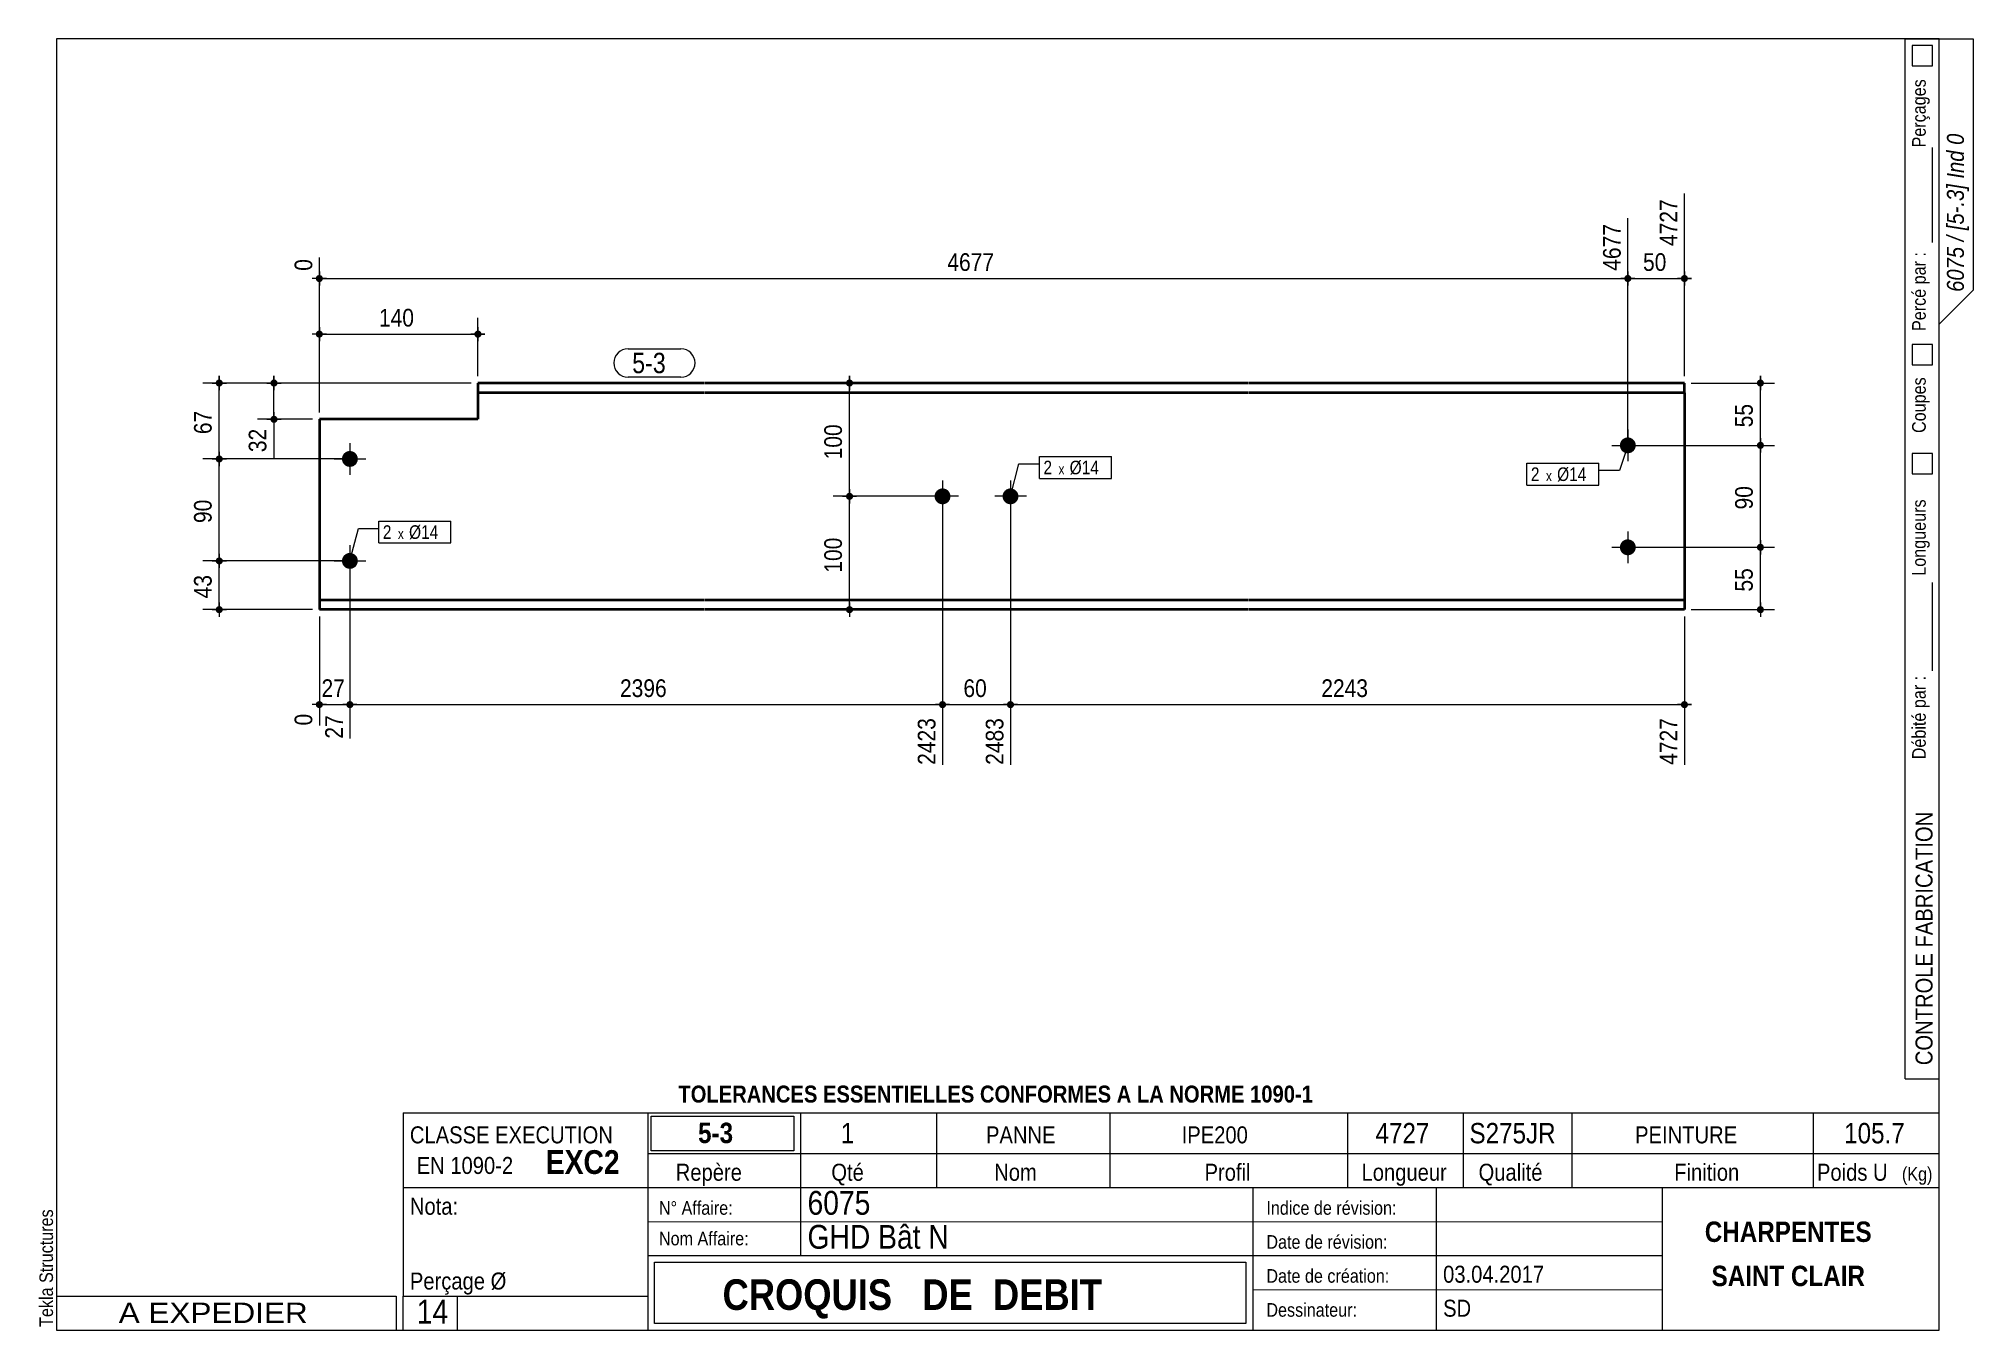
# Model space of a CAD drawing. Header units: millimetres. Extents: x 2 to 287, y 5 to 195.
import ezdxf

# ---------------------------------------------------------------- set-up
doc = ezdxf.new("R2010")
doc.units = ezdxf.units.MM
doc.linetypes.add('CACHE2', pattern=[1.190625, 0.79375, -0.396875])
for name, color, linetype, lineweight in [('Autre type objet', 1, 'Continuous', 0), ('Boulon', 7, 'Continuous', 0), ('Cache', 7, 'Continuous', 0), ('Cotation', 7, 'Continuous', 0), ('Désignation boulon', 3, 'Continuous', 0), ('Feuille dessin', 5, 'Continuous', 0), ('Piece', 2, 'Continuous', 0), ('Repère pièce', 3, 'Continuous', 0)]:
    doc.layers.add(name, color=color, linetype=linetype, lineweight=lineweight)
doc.styles.add('ARIAL', font='ARIAL.TTF')
doc.styles.add('ARIAL_BOLD', font='ARIALBD.TTF')
doc.styles.add('ARIAL_ITALIC', font='ARIALI.TTF')
doc.styles.add('ARIAL_NARROW', font='ARIAL.TTF')
doc.styles.add('COMIC_SANS_MS', font='COMIC.TTF')

# ---------------------------------------------------------------- blocks, each defined once
blk = doc.blocks.new('*A1')
at = {"layer": 'Boulon'}
for points in [[(135.39, 128.84), (135.42, 128.84), (135.44, 128.84), (135.47, 128.84), (135.5, 128.84), (135.53, 128.83), (135.56, 128.83), (135.59, 128.82), (135.61, 128.82), (135.64, 128.81), (135.67, 128.8), (135.7, 128.79), (135.72, 128.78), (135.75, 128.78), (135.78, 128.77), (135.81, 128.75), (135.83, 128.74), (135.86, 128.73), (135.88, 128.72), (135.91, 128.71), (135.93, 128.69), (135.96, 128.68), (135.98, 128.66), (136.01, 128.65), (136.03, 128.63), (136.05, 128.61), (136.08, 128.6), (136.1, 128.58), (136.12, 128.56), (136.14, 128.54), (136.16, 128.52), (136.18, 128.5), (136.2, 128.48), (136.22, 128.46), (136.24, 128.44), (136.26, 128.42), (136.28, 128.39), (136.3, 128.37), (136.31, 128.35), (136.33, 128.33), (136.34, 128.3), (136.36, 128.28), (136.37, 128.25), (136.39, 128.23), (136.4, 128.2), (136.41, 128.18), (136.43, 128.15), (136.44, 128.12), (136.45, 128.1), (136.46, 128.07), (136.47, 128.04), (136.48, 128.02), (136.48, 127.99), (136.49, 127.96), (136.5, 127.93), (136.5, 127.9), (136.51, 127.88), (136.51, 127.85), (136.52, 127.82), (136.52, 127.79), (136.52, 127.76), (136.52, 127.73), (136.53, 127.71), (136.53, 127.68), (136.53, 127.65), (136.52, 127.62), (136.52, 127.59), (136.52, 127.56), (136.52, 127.53), (136.51, 127.51), (136.51, 127.48), (136.5, 127.45), (136.5, 127.42), (136.49, 127.39), (136.48, 127.37), (136.48, 127.34), (136.47, 127.31), (136.46, 127.28), (136.45, 127.26), (136.44, 127.23), (136.43, 127.2), (136.41, 127.18), (136.4, 127.15), (136.39, 127.13), (136.37, 127.1), (136.36, 127.08), (136.34, 127.05), (136.33, 127.03), (136.31, 127.01), (136.3, 126.98), (136.28, 126.96), (136.26, 126.94), (136.24, 126.92), (136.22, 126.89), (136.2, 126.87), (136.18, 126.85), (136.16, 126.83), (136.14, 126.81), (136.12, 126.79), (136.1, 126.78), (136.08, 126.76), (136.05, 126.74), (136.03, 126.72), (136.01, 126.71), (135.98, 126.69), (135.96, 126.68), (135.93, 126.66), (135.91, 126.65), (135.88, 126.64), (135.86, 126.62), (135.83, 126.61), (135.81, 126.6), (135.78, 126.59), (135.75, 126.58), (135.72, 126.57), (135.7, 126.56), (135.67, 126.55), (135.64, 126.55), (135.61, 126.54), (135.59, 126.53), (135.56, 126.53), (135.53, 126.52), (135.5, 126.52), (135.47, 126.52), (135.44, 126.51), (135.42, 126.51), (135.39, 126.51), (135.36, 126.51), (135.33, 126.51), (135.3, 126.51), (135.27, 126.51), (135.24, 126.52), (135.22, 126.52), (135.19, 126.52), (135.16, 126.53), (135.13, 126.53), (135.1, 126.54), (135.08, 126.55), (135.05, 126.55), (135.02, 126.56), (134.99, 126.57), (134.97, 126.58), (134.94, 126.59), (134.91, 126.6), (134.89, 126.61), (134.86, 126.62), (134.83, 126.64), (134.81, 126.65), (134.78, 126.66), (134.76, 126.68), (134.73, 126.69), (134.71, 126.71), (134.69, 126.72), (134.66, 126.74), (134.64, 126.76), (134.62, 126.78), (134.6, 126.79), (134.58, 126.81), (134.55, 126.83), (134.53, 126.85), (134.51, 126.87), (134.49, 126.89), (134.48, 126.92), (134.46, 126.94), (134.44, 126.96), (134.42, 126.98), (134.41, 127.01), (134.39, 127.03), (134.37, 127.05), (134.36, 127.08), (134.34, 127.1), (134.33, 127.13), (134.32, 127.15), (134.3, 127.18), (134.29, 127.2), (134.28, 127.23), (134.27, 127.26), (134.26, 127.28), (134.25, 127.31), (134.24, 127.34), (134.23, 127.37), (134.23, 127.39), (134.22, 127.42), (134.21, 127.45), (134.21, 127.48), (134.2, 127.51), (134.2, 127.53), (134.2, 127.56), (134.2, 127.59), (134.19, 127.62), (134.19, 127.65), (134.19, 127.68), (134.19, 127.71), (134.19, 127.73), (134.2, 127.76), (134.2, 127.79), (134.2, 127.82), (134.2, 127.85), (134.21, 127.88), (134.21, 127.9), (134.22, 127.93), (134.23, 127.96), (134.23, 127.99), (134.24, 128.02), (134.25, 128.04), (134.26, 128.07), (134.27, 128.1), (134.28, 128.12), (134.29, 128.15), (134.3, 128.18), (134.32, 128.2), (134.33, 128.23), (134.34, 128.25), (134.36, 128.28), (134.37, 128.3), (134.39, 128.33), (134.41, 128.35), (134.42, 128.37), (134.44, 128.39), (134.46, 128.42), (134.48, 128.44), (134.49, 128.46), (134.51, 128.48), (134.53, 128.5), (134.55, 128.52), (134.58, 128.54), (134.6, 128.56), (134.62, 128.58), (134.64, 128.6), (134.66, 128.61), (134.69, 128.63), (134.71, 128.65), (134.73, 128.66), (134.76, 128.68), (134.78, 128.69), (134.81, 128.71), (134.83, 128.72), (134.86, 128.73), (134.89, 128.74), (134.91, 128.75), (134.94, 128.77), (134.97, 128.78), (134.99, 128.78), (135.02, 128.79), (135.05, 128.8), (135.08, 128.81), (135.1, 128.82), (135.13, 128.82), (135.16, 128.83), (135.19, 128.83), (135.22, 128.84), (135.24, 128.84), (135.27, 128.84), (135.3, 128.84), (135.33, 128.84), (135.36, 128.84)], [(145.39, 128.84), (145.42, 128.84), (145.44, 128.84), (145.47, 128.84), (145.5, 128.84), (145.53, 128.83), (145.56, 128.83), (145.59, 128.82), (145.61, 128.82), (145.64, 128.81), (145.67, 128.8), (145.7, 128.79), (145.72, 128.78), (145.75, 128.78), (145.78, 128.77), (145.81, 128.75), (145.83, 128.74), (145.86, 128.73), (145.88, 128.72), (145.91, 128.71), (145.93, 128.69), (145.96, 128.68), (145.98, 128.66), (146.01, 128.65), (146.03, 128.63), (146.05, 128.61), (146.08, 128.6), (146.1, 128.58), (146.12, 128.56), (146.14, 128.54), (146.16, 128.52), (146.18, 128.5), (146.2, 128.48), (146.22, 128.46), (146.24, 128.44), (146.26, 128.42), (146.28, 128.39), (146.3, 128.37), (146.31, 128.35), (146.33, 128.33), (146.34, 128.3), (146.36, 128.28), (146.37, 128.25), (146.39, 128.23), (146.4, 128.2), (146.41, 128.18), (146.43, 128.15), (146.44, 128.12), (146.45, 128.1), (146.46, 128.07), (146.47, 128.04), (146.48, 128.02), (146.48, 127.99), (146.49, 127.96), (146.5, 127.93), (146.5, 127.9), (146.51, 127.88), (146.51, 127.85), (146.52, 127.82), (146.52, 127.79), (146.52, 127.76), (146.52, 127.73), (146.53, 127.71), (146.53, 127.68), (146.53, 127.65), (146.52, 127.62), (146.52, 127.59), (146.52, 127.56), (146.52, 127.53), (146.51, 127.51), (146.51, 127.48), (146.5, 127.45), (146.5, 127.42), (146.49, 127.39), (146.48, 127.37), (146.48, 127.34), (146.47, 127.31), (146.46, 127.28), (146.45, 127.26), (146.44, 127.23), (146.43, 127.2), (146.41, 127.18), (146.4, 127.15), (146.39, 127.13), (146.37, 127.1), (146.36, 127.08), (146.34, 127.05), (146.33, 127.03), (146.31, 127.01), (146.3, 126.98), (146.28, 126.96), (146.26, 126.94), (146.24, 126.92), (146.22, 126.89), (146.2, 126.87), (146.18, 126.85), (146.16, 126.83), (146.14, 126.81), (146.12, 126.79), (146.1, 126.78), (146.08, 126.76), (146.05, 126.74), (146.03, 126.72), (146.01, 126.71), (145.98, 126.69), (145.96, 126.68), (145.93, 126.66), (145.91, 126.65), (145.88, 126.64), (145.86, 126.62), (145.83, 126.61), (145.81, 126.6), (145.78, 126.59), (145.75, 126.58), (145.72, 126.57), (145.7, 126.56), (145.67, 126.55), (145.64, 126.55), (145.61, 126.54), (145.59, 126.53), (145.56, 126.53), (145.53, 126.52), (145.5, 126.52), (145.47, 126.52), (145.44, 126.51), (145.42, 126.51), (145.39, 126.51), (145.36, 126.51), (145.33, 126.51), (145.3, 126.51), (145.27, 126.51), (145.24, 126.52), (145.22, 126.52), (145.19, 126.52), (145.16, 126.53), (145.13, 126.53), (145.1, 126.54), (145.08, 126.55), (145.05, 126.55), (145.02, 126.56), (144.99, 126.57), (144.97, 126.58), (144.94, 126.59), (144.91, 126.6), (144.89, 126.61), (144.86, 126.62), (144.83, 126.64), (144.81, 126.65), (144.78, 126.66), (144.76, 126.68), (144.73, 126.69), (144.71, 126.71), (144.69, 126.72), (144.66, 126.74), (144.64, 126.76), (144.62, 126.78), (144.6, 126.79), (144.58, 126.81), (144.55, 126.83), (144.53, 126.85), (144.51, 126.87), (144.49, 126.89), (144.48, 126.92), (144.46, 126.94), (144.44, 126.96), (144.42, 126.98), (144.41, 127.01), (144.39, 127.03), (144.37, 127.05), (144.36, 127.08), (144.34, 127.1), (144.33, 127.13), (144.32, 127.15), (144.3, 127.18), (144.29, 127.2), (144.28, 127.23), (144.27, 127.26), (144.26, 127.28), (144.25, 127.31), (144.24, 127.34), (144.23, 127.37), (144.23, 127.39), (144.22, 127.42), (144.21, 127.45), (144.21, 127.48), (144.2, 127.51), (144.2, 127.53), (144.2, 127.56), (144.2, 127.59), (144.19, 127.62), (144.19, 127.65), (144.19, 127.68), (144.19, 127.71), (144.19, 127.73), (144.2, 127.76), (144.2, 127.79), (144.2, 127.82), (144.2, 127.85), (144.21, 127.88), (144.21, 127.9), (144.22, 127.93), (144.23, 127.96), (144.23, 127.99), (144.24, 128.02), (144.25, 128.04), (144.26, 128.07), (144.27, 128.1), (144.28, 128.12), (144.29, 128.15), (144.3, 128.18), (144.32, 128.2), (144.33, 128.23), (144.34, 128.25), (144.36, 128.28), (144.37, 128.3), (144.39, 128.33), (144.41, 128.35), (144.42, 128.37), (144.44, 128.39), (144.46, 128.42), (144.48, 128.44), (144.49, 128.46), (144.51, 128.48), (144.53, 128.5), (144.55, 128.52), (144.58, 128.54), (144.6, 128.56), (144.62, 128.58), (144.64, 128.6), (144.66, 128.61), (144.69, 128.63), (144.71, 128.65), (144.73, 128.66), (144.76, 128.68), (144.78, 128.69), (144.81, 128.71), (144.83, 128.72), (144.86, 128.73), (144.89, 128.74), (144.91, 128.75), (144.94, 128.77), (144.97, 128.78), (144.99, 128.78), (145.02, 128.79), (145.05, 128.8), (145.08, 128.81), (145.1, 128.82), (145.13, 128.82), (145.16, 128.83), (145.19, 128.83), (145.22, 128.84), (145.24, 128.84), (145.27, 128.84), (145.3, 128.84), (145.33, 128.84), (145.36, 128.84)]]:
    blk.add_hatch(color=256, dxfattribs=at).paths.add_polyline_path(points, flags=17)
at = {"layer": 'Boulon', "linetype": 'Continuous', "lineweight": 0}
for p, q in [((135.36, 130.01), (135.36, 125.34)), ((145.36, 130.01), (145.36, 125.34)), ((137.69, 127.68), (133.03, 127.68)), ((147.69, 127.68), (143.03, 127.68))]:
    blk.add_line(p, q, dxfattribs=at)
blk = doc.blocks.new('*A2')
at = {"layer": 'Boulon'}
for points in [[(235.01, 135.21), (235.01, 135.24), (235.01, 135.26), (235.01, 135.29), (235.02, 135.32), (235.02, 135.35), (235.02, 135.38), (235.03, 135.41), (235.04, 135.43), (235.04, 135.46), (235.05, 135.49), (235.06, 135.52), (235.07, 135.54), (235.08, 135.57), (235.09, 135.6), (235.1, 135.63), (235.11, 135.65), (235.12, 135.68), (235.13, 135.7), (235.15, 135.73), (235.16, 135.75), (235.17, 135.78), (235.19, 135.8), (235.2, 135.83), (235.22, 135.85), (235.24, 135.87), (235.25, 135.9), (235.27, 135.92), (235.29, 135.94), (235.31, 135.96), (235.33, 135.98), (235.35, 136), (235.37, 136.02), (235.39, 136.04), (235.41, 136.06), (235.43, 136.08), (235.46, 136.1), (235.48, 136.12), (235.5, 136.13), (235.53, 136.15), (235.55, 136.16), (235.57, 136.18), (235.6, 136.19), (235.62, 136.21), (235.65, 136.22), (235.68, 136.23), (235.7, 136.25), (235.73, 136.26), (235.75, 136.27), (235.78, 136.28), (235.81, 136.29), (235.84, 136.3), (235.86, 136.3), (235.89, 136.31), (235.92, 136.32), (235.95, 136.32), (235.97, 136.33), (236, 136.33), (236.03, 136.34), (236.06, 136.34), (236.09, 136.34), (236.12, 136.34), (236.15, 136.35), (236.17, 136.35), (236.2, 136.35), (236.23, 136.34), (236.26, 136.34), (236.29, 136.34), (236.32, 136.34), (236.35, 136.33), (236.37, 136.33), (236.4, 136.32), (236.43, 136.32), (236.46, 136.31), (236.49, 136.3), (236.51, 136.3), (236.54, 136.29), (236.57, 136.28), (236.59, 136.27), (236.62, 136.26), (236.65, 136.25), (236.67, 136.23), (236.7, 136.22), (236.72, 136.21), (236.75, 136.19), (236.77, 136.18), (236.8, 136.16), (236.82, 136.15), (236.85, 136.13), (236.87, 136.12), (236.89, 136.1), (236.91, 136.08), (236.94, 136.06), (236.96, 136.04), (236.98, 136.02), (237, 136), (237.02, 135.98), (237.04, 135.96), (237.06, 135.94), (237.08, 135.92), (237.09, 135.9), (237.11, 135.87), (237.13, 135.85), (237.14, 135.83), (237.16, 135.8), (237.17, 135.78), (237.19, 135.75), (237.2, 135.73), (237.22, 135.7), (237.23, 135.68), (237.24, 135.65), (237.25, 135.63), (237.26, 135.6), (237.27, 135.57), (237.28, 135.54), (237.29, 135.52), (237.3, 135.49), (237.31, 135.46), (237.31, 135.43), (237.32, 135.41), (237.32, 135.38), (237.33, 135.35), (237.33, 135.32), (237.34, 135.29), (237.34, 135.26), (237.34, 135.24), (237.34, 135.21), (237.34, 135.18), (237.34, 135.15), (237.34, 135.12), (237.34, 135.09), (237.34, 135.06), (237.33, 135.04), (237.33, 135.01), (237.32, 134.98), (237.32, 134.95), (237.31, 134.92), (237.31, 134.9), (237.3, 134.87), (237.29, 134.84), (237.28, 134.81), (237.27, 134.79), (237.26, 134.76), (237.25, 134.73), (237.24, 134.71), (237.23, 134.68), (237.22, 134.65), (237.2, 134.63), (237.19, 134.6), (237.17, 134.58), (237.16, 134.55), (237.14, 134.53), (237.13, 134.51), (237.11, 134.48), (237.09, 134.46), (237.08, 134.44), (237.06, 134.42), (237.04, 134.4), (237.02, 134.37), (237, 134.35), (236.98, 134.33), (236.96, 134.31), (236.94, 134.3), (236.91, 134.28), (236.89, 134.26), (236.87, 134.24), (236.85, 134.22), (236.82, 134.21), (236.8, 134.19), (236.77, 134.18), (236.75, 134.16), (236.72, 134.15), (236.7, 134.14), (236.67, 134.12), (236.65, 134.11), (236.62, 134.1), (236.59, 134.09), (236.57, 134.08), (236.54, 134.07), (236.51, 134.06), (236.49, 134.05), (236.46, 134.05), (236.43, 134.04), (236.4, 134.03), (236.37, 134.03), (236.35, 134.02), (236.32, 134.02), (236.29, 134.02), (236.26, 134.02), (236.23, 134.01), (236.2, 134.01), (236.17, 134.01), (236.15, 134.01), (236.12, 134.01), (236.09, 134.02), (236.06, 134.02), (236.03, 134.02), (236, 134.02), (235.97, 134.03), (235.95, 134.03), (235.92, 134.04), (235.89, 134.05), (235.86, 134.05), (235.84, 134.06), (235.81, 134.07), (235.78, 134.08), (235.75, 134.09), (235.73, 134.1), (235.7, 134.11), (235.68, 134.12), (235.65, 134.14), (235.62, 134.15), (235.6, 134.16), (235.57, 134.18), (235.55, 134.19), (235.53, 134.21), (235.5, 134.22), (235.48, 134.24), (235.46, 134.26), (235.43, 134.28), (235.41, 134.3), (235.39, 134.31), (235.37, 134.33), (235.35, 134.35), (235.33, 134.37), (235.31, 134.4), (235.29, 134.42), (235.27, 134.44), (235.25, 134.46), (235.24, 134.48), (235.22, 134.51), (235.2, 134.53), (235.19, 134.55), (235.17, 134.58), (235.16, 134.6), (235.15, 134.63), (235.13, 134.65), (235.12, 134.68), (235.11, 134.71), (235.1, 134.73), (235.09, 134.76), (235.08, 134.79), (235.07, 134.81), (235.06, 134.84), (235.05, 134.87), (235.04, 134.9), (235.04, 134.92), (235.03, 134.95), (235.02, 134.98), (235.02, 135.01), (235.02, 135.04), (235.01, 135.06), (235.01, 135.09), (235.01, 135.12), (235.01, 135.15), (235.01, 135.18)], [(235.01, 120.21), (235.01, 120.24), (235.01, 120.26), (235.01, 120.29), (235.02, 120.32), (235.02, 120.35), (235.02, 120.38), (235.03, 120.41), (235.04, 120.43), (235.04, 120.46), (235.05, 120.49), (235.06, 120.52), (235.07, 120.54), (235.08, 120.57), (235.09, 120.6), (235.1, 120.63), (235.11, 120.65), (235.12, 120.68), (235.13, 120.7), (235.15, 120.73), (235.16, 120.75), (235.17, 120.78), (235.19, 120.8), (235.2, 120.83), (235.22, 120.85), (235.24, 120.87), (235.25, 120.9), (235.27, 120.92), (235.29, 120.94), (235.31, 120.96), (235.33, 120.98), (235.35, 121), (235.37, 121.02), (235.39, 121.04), (235.41, 121.06), (235.43, 121.08), (235.46, 121.1), (235.48, 121.12), (235.5, 121.13), (235.53, 121.15), (235.55, 121.16), (235.57, 121.18), (235.6, 121.19), (235.62, 121.21), (235.65, 121.22), (235.68, 121.23), (235.7, 121.25), (235.73, 121.26), (235.75, 121.27), (235.78, 121.28), (235.81, 121.29), (235.84, 121.3), (235.86, 121.3), (235.89, 121.31), (235.92, 121.32), (235.95, 121.32), (235.97, 121.33), (236, 121.33), (236.03, 121.34), (236.06, 121.34), (236.09, 121.34), (236.12, 121.34), (236.15, 121.35), (236.17, 121.35), (236.2, 121.35), (236.23, 121.34), (236.26, 121.34), (236.29, 121.34), (236.32, 121.34), (236.35, 121.33), (236.37, 121.33), (236.4, 121.32), (236.43, 121.32), (236.46, 121.31), (236.49, 121.3), (236.51, 121.3), (236.54, 121.29), (236.57, 121.28), (236.59, 121.27), (236.62, 121.26), (236.65, 121.25), (236.67, 121.23), (236.7, 121.22), (236.72, 121.21), (236.75, 121.19), (236.77, 121.18), (236.8, 121.16), (236.82, 121.15), (236.85, 121.13), (236.87, 121.12), (236.89, 121.1), (236.91, 121.08), (236.94, 121.06), (236.96, 121.04), (236.98, 121.02), (237, 121), (237.02, 120.98), (237.04, 120.96), (237.06, 120.94), (237.08, 120.92), (237.09, 120.9), (237.11, 120.87), (237.13, 120.85), (237.14, 120.83), (237.16, 120.8), (237.17, 120.78), (237.19, 120.75), (237.2, 120.73), (237.22, 120.7), (237.23, 120.68), (237.24, 120.65), (237.25, 120.63), (237.26, 120.6), (237.27, 120.57), (237.28, 120.54), (237.29, 120.52), (237.3, 120.49), (237.31, 120.46), (237.31, 120.43), (237.32, 120.41), (237.32, 120.38), (237.33, 120.35), (237.33, 120.32), (237.34, 120.29), (237.34, 120.26), (237.34, 120.24), (237.34, 120.21), (237.34, 120.18), (237.34, 120.15), (237.34, 120.12), (237.34, 120.09), (237.34, 120.06), (237.33, 120.04), (237.33, 120.01), (237.32, 119.98), (237.32, 119.95), (237.31, 119.92), (237.31, 119.9), (237.3, 119.87), (237.29, 119.84), (237.28, 119.81), (237.27, 119.79), (237.26, 119.76), (237.25, 119.73), (237.24, 119.71), (237.23, 119.68), (237.22, 119.65), (237.2, 119.63), (237.19, 119.6), (237.17, 119.58), (237.16, 119.55), (237.14, 119.53), (237.13, 119.51), (237.11, 119.48), (237.09, 119.46), (237.08, 119.44), (237.06, 119.42), (237.04, 119.4), (237.02, 119.37), (237, 119.35), (236.98, 119.33), (236.96, 119.31), (236.94, 119.3), (236.91, 119.28), (236.89, 119.26), (236.87, 119.24), (236.85, 119.22), (236.82, 119.21), (236.8, 119.19), (236.77, 119.18), (236.75, 119.16), (236.72, 119.15), (236.7, 119.14), (236.67, 119.12), (236.65, 119.11), (236.62, 119.1), (236.59, 119.09), (236.57, 119.08), (236.54, 119.07), (236.51, 119.06), (236.49, 119.05), (236.46, 119.05), (236.43, 119.04), (236.4, 119.03), (236.37, 119.03), (236.35, 119.02), (236.32, 119.02), (236.29, 119.02), (236.26, 119.02), (236.23, 119.01), (236.2, 119.01), (236.17, 119.01), (236.15, 119.01), (236.12, 119.01), (236.09, 119.02), (236.06, 119.02), (236.03, 119.02), (236, 119.02), (235.97, 119.03), (235.95, 119.03), (235.92, 119.04), (235.89, 119.05), (235.86, 119.05), (235.84, 119.06), (235.81, 119.07), (235.78, 119.08), (235.75, 119.09), (235.73, 119.1), (235.7, 119.11), (235.68, 119.12), (235.65, 119.14), (235.62, 119.15), (235.6, 119.16), (235.57, 119.18), (235.55, 119.19), (235.53, 119.21), (235.5, 119.22), (235.48, 119.24), (235.46, 119.26), (235.43, 119.28), (235.41, 119.3), (235.39, 119.31), (235.37, 119.33), (235.35, 119.35), (235.33, 119.37), (235.31, 119.4), (235.29, 119.42), (235.27, 119.44), (235.25, 119.46), (235.24, 119.48), (235.22, 119.51), (235.2, 119.53), (235.19, 119.55), (235.17, 119.58), (235.16, 119.6), (235.15, 119.63), (235.13, 119.65), (235.12, 119.68), (235.11, 119.71), (235.1, 119.73), (235.09, 119.76), (235.08, 119.79), (235.07, 119.81), (235.06, 119.84), (235.05, 119.87), (235.04, 119.9), (235.04, 119.92), (235.03, 119.95), (235.02, 119.98), (235.02, 120.01), (235.02, 120.04), (235.01, 120.06), (235.01, 120.09), (235.01, 120.12), (235.01, 120.15), (235.01, 120.18)]]:
    blk.add_hatch(color=256, dxfattribs=at).paths.add_polyline_path(points, flags=17)
at = {"layer": 'Boulon', "linetype": 'Continuous', "lineweight": 0}
for p, q in [((236.17, 137.51), (236.17, 132.85)), ((233.84, 135.18), (238.51, 135.18)), ((236.17, 122.51), (236.17, 117.85)), ((233.84, 120.18), (238.51, 120.18))]:
    blk.add_line(p, q, dxfattribs=at)
blk = doc.blocks.new('*A3')
at = {"layer": 'Boulon'}
for points in [[(47.01, 133.21), (47.01, 133.24), (47.01, 133.26), (47.02, 133.29), (47.02, 133.32), (47.02, 133.35), (47.03, 133.38), (47.03, 133.41), (47.04, 133.43), (47.04, 133.46), (47.05, 133.49), (47.06, 133.52), (47.07, 133.54), (47.08, 133.57), (47.09, 133.6), (47.1, 133.62), (47.11, 133.65), (47.12, 133.68), (47.13, 133.7), (47.15, 133.73), (47.16, 133.75), (47.18, 133.78), (47.19, 133.8), (47.21, 133.83), (47.22, 133.85), (47.24, 133.87), (47.26, 133.9), (47.27, 133.92), (47.29, 133.94), (47.31, 133.96), (47.33, 133.98), (47.35, 134), (47.37, 134.02), (47.39, 134.04), (47.41, 134.06), (47.44, 134.08), (47.46, 134.1), (47.48, 134.12), (47.5, 134.13), (47.53, 134.15), (47.55, 134.16), (47.58, 134.18), (47.6, 134.19), (47.63, 134.21), (47.65, 134.22), (47.68, 134.23), (47.7, 134.25), (47.73, 134.26), (47.76, 134.27), (47.78, 134.28), (47.81, 134.29), (47.84, 134.29), (47.86, 134.3), (47.89, 134.31), (47.92, 134.32), (47.95, 134.32), (47.98, 134.33), (48, 134.33), (48.03, 134.34), (48.06, 134.34), (48.09, 134.34), (48.12, 134.34), (48.15, 134.34), (48.18, 134.35), (48.2, 134.34), (48.23, 134.34), (48.26, 134.34), (48.29, 134.34), (48.32, 134.34), (48.35, 134.33), (48.38, 134.33), (48.4, 134.32), (48.43, 134.32), (48.46, 134.31), (48.49, 134.3), (48.51, 134.29), (48.54, 134.29), (48.57, 134.28), (48.6, 134.27), (48.62, 134.26), (48.65, 134.25), (48.67, 134.23), (48.7, 134.22), (48.73, 134.21), (48.75, 134.19), (48.78, 134.18), (48.8, 134.16), (48.82, 134.15), (48.85, 134.13), (48.87, 134.12), (48.89, 134.1), (48.92, 134.08), (48.94, 134.06), (48.96, 134.04), (48.98, 134.02), (49, 134), (49.02, 133.98), (49.04, 133.96), (49.06, 133.94), (49.08, 133.92), (49.1, 133.9), (49.11, 133.87), (49.13, 133.85), (49.15, 133.83), (49.16, 133.8), (49.18, 133.78), (49.19, 133.75), (49.21, 133.73), (49.22, 133.7), (49.23, 133.68), (49.24, 133.65), (49.25, 133.62), (49.26, 133.6), (49.27, 133.57), (49.28, 133.54), (49.29, 133.52), (49.3, 133.49), (49.31, 133.46), (49.31, 133.43), (49.32, 133.41), (49.33, 133.38), (49.33, 133.35), (49.33, 133.32), (49.34, 133.29), (49.34, 133.26), (49.34, 133.24), (49.34, 133.21), (49.34, 133.18), (49.34, 133.15), (49.34, 133.12), (49.34, 133.09), (49.34, 133.06), (49.33, 133.04), (49.33, 133.01), (49.33, 132.98), (49.32, 132.95), (49.31, 132.92), (49.31, 132.89), (49.3, 132.87), (49.29, 132.84), (49.28, 132.81), (49.27, 132.79), (49.26, 132.76), (49.25, 132.73), (49.24, 132.71), (49.23, 132.68), (49.22, 132.65), (49.21, 132.63), (49.19, 132.6), (49.18, 132.58), (49.16, 132.55), (49.15, 132.53), (49.13, 132.51), (49.11, 132.48), (49.1, 132.46), (49.08, 132.44), (49.06, 132.42), (49.04, 132.39), (49.02, 132.37), (49, 132.35), (48.98, 132.33), (48.96, 132.31), (48.94, 132.3), (48.92, 132.28), (48.89, 132.26), (48.87, 132.24), (48.85, 132.22), (48.82, 132.21), (48.8, 132.19), (48.78, 132.18), (48.75, 132.16), (48.73, 132.15), (48.7, 132.14), (48.67, 132.12), (48.65, 132.11), (48.62, 132.1), (48.6, 132.09), (48.57, 132.08), (48.54, 132.07), (48.51, 132.06), (48.49, 132.05), (48.46, 132.05), (48.43, 132.04), (48.4, 132.03), (48.38, 132.03), (48.35, 132.02), (48.32, 132.02), (48.29, 132.02), (48.26, 132.01), (48.23, 132.01), (48.2, 132.01), (48.18, 132.01), (48.15, 132.01), (48.12, 132.01), (48.09, 132.01), (48.06, 132.02), (48.03, 132.02), (48, 132.02), (47.98, 132.03), (47.95, 132.03), (47.92, 132.04), (47.89, 132.05), (47.86, 132.05), (47.84, 132.06), (47.81, 132.07), (47.78, 132.08), (47.76, 132.09), (47.73, 132.1), (47.7, 132.11), (47.68, 132.12), (47.65, 132.14), (47.63, 132.15), (47.6, 132.16), (47.58, 132.18), (47.55, 132.19), (47.53, 132.21), (47.5, 132.22), (47.48, 132.24), (47.46, 132.26), (47.44, 132.28), (47.41, 132.3), (47.39, 132.31), (47.37, 132.33), (47.35, 132.35), (47.33, 132.37), (47.31, 132.39), (47.29, 132.42), (47.27, 132.44), (47.26, 132.46), (47.24, 132.48), (47.22, 132.51), (47.21, 132.53), (47.19, 132.55), (47.18, 132.58), (47.16, 132.6), (47.15, 132.63), (47.13, 132.65), (47.12, 132.68), (47.11, 132.71), (47.1, 132.73), (47.09, 132.76), (47.08, 132.79), (47.07, 132.81), (47.06, 132.84), (47.05, 132.87), (47.04, 132.89), (47.04, 132.92), (47.03, 132.95), (47.03, 132.98), (47.02, 133.01), (47.02, 133.04), (47.02, 133.06), (47.01, 133.09), (47.01, 133.12), (47.01, 133.15), (47.01, 133.18)], [(47.01, 118.21), (47.01, 118.24), (47.01, 118.26), (47.02, 118.29), (47.02, 118.32), (47.02, 118.35), (47.03, 118.38), (47.03, 118.41), (47.04, 118.43), (47.04, 118.46), (47.05, 118.49), (47.06, 118.52), (47.07, 118.54), (47.08, 118.57), (47.09, 118.6), (47.1, 118.62), (47.11, 118.65), (47.12, 118.68), (47.13, 118.7), (47.15, 118.73), (47.16, 118.75), (47.18, 118.78), (47.19, 118.8), (47.21, 118.83), (47.22, 118.85), (47.24, 118.87), (47.26, 118.9), (47.27, 118.92), (47.29, 118.94), (47.31, 118.96), (47.33, 118.98), (47.35, 119), (47.37, 119.02), (47.39, 119.04), (47.41, 119.06), (47.44, 119.08), (47.46, 119.1), (47.48, 119.12), (47.5, 119.13), (47.53, 119.15), (47.55, 119.16), (47.58, 119.18), (47.6, 119.19), (47.63, 119.21), (47.65, 119.22), (47.68, 119.23), (47.7, 119.25), (47.73, 119.26), (47.76, 119.27), (47.78, 119.28), (47.81, 119.29), (47.84, 119.29), (47.86, 119.3), (47.89, 119.31), (47.92, 119.32), (47.95, 119.32), (47.98, 119.33), (48, 119.33), (48.03, 119.34), (48.06, 119.34), (48.09, 119.34), (48.12, 119.34), (48.15, 119.34), (48.18, 119.35), (48.2, 119.34), (48.23, 119.34), (48.26, 119.34), (48.29, 119.34), (48.32, 119.34), (48.35, 119.33), (48.38, 119.33), (48.4, 119.32), (48.43, 119.32), (48.46, 119.31), (48.49, 119.3), (48.51, 119.29), (48.54, 119.29), (48.57, 119.28), (48.6, 119.27), (48.62, 119.26), (48.65, 119.25), (48.67, 119.23), (48.7, 119.22), (48.73, 119.21), (48.75, 119.19), (48.78, 119.18), (48.8, 119.16), (48.82, 119.15), (48.85, 119.13), (48.87, 119.12), (48.89, 119.1), (48.92, 119.08), (48.94, 119.06), (48.96, 119.04), (48.98, 119.02), (49, 119), (49.02, 118.98), (49.04, 118.96), (49.06, 118.94), (49.08, 118.92), (49.1, 118.9), (49.11, 118.87), (49.13, 118.85), (49.15, 118.83), (49.16, 118.8), (49.18, 118.78), (49.19, 118.75), (49.21, 118.73), (49.22, 118.7), (49.23, 118.68), (49.24, 118.65), (49.25, 118.62), (49.26, 118.6), (49.27, 118.57), (49.28, 118.54), (49.29, 118.52), (49.3, 118.49), (49.31, 118.46), (49.31, 118.43), (49.32, 118.41), (49.33, 118.38), (49.33, 118.35), (49.33, 118.32), (49.34, 118.29), (49.34, 118.26), (49.34, 118.24), (49.34, 118.21), (49.34, 118.18), (49.34, 118.15), (49.34, 118.12), (49.34, 118.09), (49.34, 118.06), (49.33, 118.04), (49.33, 118.01), (49.33, 117.98), (49.32, 117.95), (49.31, 117.92), (49.31, 117.89), (49.3, 117.87), (49.29, 117.84), (49.28, 117.81), (49.27, 117.79), (49.26, 117.76), (49.25, 117.73), (49.24, 117.71), (49.23, 117.68), (49.22, 117.65), (49.21, 117.63), (49.19, 117.6), (49.18, 117.58), (49.16, 117.55), (49.15, 117.53), (49.13, 117.51), (49.11, 117.48), (49.1, 117.46), (49.08, 117.44), (49.06, 117.42), (49.04, 117.39), (49.02, 117.37), (49, 117.35), (48.98, 117.33), (48.96, 117.31), (48.94, 117.3), (48.92, 117.28), (48.89, 117.26), (48.87, 117.24), (48.85, 117.22), (48.82, 117.21), (48.8, 117.19), (48.78, 117.18), (48.75, 117.16), (48.73, 117.15), (48.7, 117.14), (48.67, 117.12), (48.65, 117.11), (48.62, 117.1), (48.6, 117.09), (48.57, 117.08), (48.54, 117.07), (48.51, 117.06), (48.49, 117.05), (48.46, 117.05), (48.43, 117.04), (48.4, 117.03), (48.38, 117.03), (48.35, 117.02), (48.32, 117.02), (48.29, 117.02), (48.26, 117.01), (48.23, 117.01), (48.2, 117.01), (48.18, 117.01), (48.15, 117.01), (48.12, 117.01), (48.09, 117.01), (48.06, 117.02), (48.03, 117.02), (48, 117.02), (47.98, 117.03), (47.95, 117.03), (47.92, 117.04), (47.89, 117.05), (47.86, 117.05), (47.84, 117.06), (47.81, 117.07), (47.78, 117.08), (47.76, 117.09), (47.73, 117.1), (47.7, 117.11), (47.68, 117.12), (47.65, 117.14), (47.63, 117.15), (47.6, 117.16), (47.58, 117.18), (47.55, 117.19), (47.53, 117.21), (47.5, 117.22), (47.48, 117.24), (47.46, 117.26), (47.44, 117.28), (47.41, 117.3), (47.39, 117.31), (47.37, 117.33), (47.35, 117.35), (47.33, 117.37), (47.31, 117.39), (47.29, 117.42), (47.27, 117.44), (47.26, 117.46), (47.24, 117.48), (47.22, 117.51), (47.21, 117.53), (47.19, 117.55), (47.18, 117.58), (47.16, 117.6), (47.15, 117.63), (47.13, 117.65), (47.12, 117.68), (47.11, 117.71), (47.1, 117.73), (47.09, 117.76), (47.08, 117.79), (47.07, 117.81), (47.06, 117.84), (47.05, 117.87), (47.04, 117.89), (47.04, 117.92), (47.03, 117.95), (47.03, 117.98), (47.02, 118.01), (47.02, 118.04), (47.02, 118.06), (47.01, 118.09), (47.01, 118.12), (47.01, 118.15), (47.01, 118.18)]]:
    blk.add_hatch(color=256, dxfattribs=at).paths.add_polyline_path(points, flags=17)
at = {"layer": 'Boulon', "linetype": 'Continuous', "lineweight": 0}
for p, q in [((48.18, 135.51), (48.18, 130.85)), ((45.84, 133.18), (50.51, 133.18)), ((48.18, 120.51), (48.18, 115.85)), ((45.84, 118.18), (50.51, 118.18))]:
    blk.add_line(p, q, dxfattribs=at)
blk = doc.blocks.new('*A4')
at = {"layer": 'Cache', "color": 7, "linetype": 'CACHE2', "lineweight": 20}
blk.add_line((67.00887, 144.345006), (67.00887, 142.92834), dxfattribs=at)
at = {"layer": 'Piece', "color": 2, "linetype": 'Continuous', "lineweight": 40}
for p, q in [((100.342203, 144.345006), (67.00887, 144.345006)), ((67.00887, 144.345006), (67.00887, 142.92834)), ((100.342203, 142.92834), (67.00887, 142.92834)), ((67.00887, 142.92834), (67.00887, 139.011673)), ((180.275537, 144.345006), (100.442203, 144.345006)), ((180.275537, 142.92834), (100.442203, 142.92834)), ((244.507202, 144.345006), (180.375537, 144.345006)), ((244.507202, 142.92834), (180.375537, 142.92834)), ((244.507202, 142.92834), (244.507202, 144.345006)), ((244.507202, 142.92834), (244.507202, 111.011673)), ((67.00887, 139.011673), (43.68, 139.011673)), ((43.68, 139.011673), (43.68, 111.011673)), ((100.342203, 112.42834), (43.68, 112.42834)), ((100.342203, 111.011673), (43.68, 111.011673)), ((180.275537, 112.42834), (100.442203, 112.42834)), ((180.275537, 111.011673), (100.442203, 111.011673)), ((244.507202, 112.42834), (180.375537, 112.42834)), ((244.507202, 111.011673), (180.375537, 111.011673))]:
    blk.add_line(p, q, dxfattribs=at)
blk = doc.blocks.new('*A5')
at = {"layer": 'Feuille dessin', "linetype": 'Continuous', "lineweight": 0}
for p, q in [((282, 195), (5, 195)), ((5, 195), (5, 5)), ((282, 5), (282, 195)), ((5, 5), (282, 5))]:
    blk.add_line(p, q, dxfattribs=at)
at = {"layer": 'Feuille dessin', "style": 'ARIAL', "width": 0.85}
blk.add_text('Tekla Structures', height=2, rotation=90, dxfattribs=at).set_placement((4.5, 5.5))
blk = doc.blocks.new('*A6')
at = {"layer": 'Autre type objet', "linetype": 'Continuous', "lineweight": 0}
for p, q in [((277, 42), (277, 195)), ((277, 195), (287, 195)), ((278, 194), (278, 191)), ((281, 194), (278, 194)), ((281, 191), (281, 194)), ((282, 42), (282, 195)), ((287, 195), (287, 158)), ((278, 191), (281, 191)), ((281, 165), (281, 179)), ((287, 158), (282, 153)), ((278, 150), (278, 147)), ((281, 150), (278, 150)), ((281, 147), (281, 150)), ((278, 147), (281, 147)), ((278, 134), (278, 131)), ((281, 134), (278, 134)), ((281, 131), (281, 134)), ((278, 131), (281, 131)), ((281, 102), (281, 115)), ((277, 42), (282, 42))]:
    blk.add_line(p, q, dxfattribs=at)
at = {"layer": 'Autre type objet', "width": 0.85}
for s, height, style, p in [('Perçages', 2, 'ARIAL', (280, 179)), ('6075 / [5-.3] Ind 0', 2.5, 'ARIAL_ITALIC', (285.619109, 157.760245)), ('Percé par :', 2, 'ARIAL', (280, 152)), ('Coupes', 2, 'ARIAL', (280, 137)), ('Longueurs', 2, 'ARIAL', (280, 116)), ('Débité par :', 2, 'ARIAL', (280, 89)), ('CONTROLE FABRICATION', 2.5, 'ARIAL', (281, 44))]:
    blk.add_text(s, height=height, rotation=90, dxfattribs=dict(at, style=style)).set_placement(p)
blk = doc.blocks.new('*A7')
at = {"layer": 'Autre type objet', "linetype": 'Continuous', "lineweight": 0}
for p, q in [((56, 37), (92, 37)), ((56, 37), (56, 10)), ((92, 37), (92, 10)), ((56, 26), (92, 26)), ((56, 10), (92, 10)), ((56, 5), (56, 10)), ((64, 5), (64, 10)), ((56, 5), (64, 5))]:
    blk.add_line(p, q, dxfattribs=at)
at = {"layer": 'Autre type objet', "width": 0.85}
for s, height, style, p in [('CLASSE EXECUTION', 2.5, 'ARIAL', (57, 32.5)), ('EXC2', 3.5, 'ARIAL_BOLD', (77, 28)), ('EN 1090-2', 2.5, 'ARIAL', (58, 28)), ('Nota:', 2.5, 'ARIAL', (57, 22)), ('Perçage Ø', 2.5, 'ARIAL', (57, 11)), ('14', 3.5, 'ARIAL_NARROW', (58.014234, 6))]:
    blk.add_text(s, height=height, dxfattribs=dict(at, style=style)).set_placement(p)
blk = doc.blocks.new('*A8')
at = {"layer": 'Autre type objet', "linetype": 'Continuous', "lineweight": 0}
for p, q in [((92, 37), (282, 37)), ((92, 37), (92, 31)), ((114.5, 31), (114.5, 37)), ((134.5, 31), (134.5, 37)), ((160, 31), (160, 37)), ((195, 31), (195, 37)), ((212, 31), (212, 37)), ((228, 31), (228, 37)), ((263.5, 31), (263.5, 37)), ((282, 31), (282, 37)), ((92.51953, 36.5), (113.5, 36.5)), ((92.51953, 31.394341), (92.51953, 36.5)), ((113.5, 36.5), (113.5, 31.394341)), ((113.5, 31.394341), (92.51953, 31.394341)), ((92, 31), (282, 31)), ((92, 31), (92, 5)), ((114.5, 16), (114.5, 31)), ((134.5, 26), (134.5, 31)), ((160, 26), (160, 31)), ((195, 26), (195, 31)), ((212, 26), (212, 31)), ((228, 26), (228, 31)), ((263.5, 26), (263.5, 31)), ((282, 5), (282, 31)), ((92, 26), (282, 26)), ((181, 26), (181, 5)), ((208, 26), (208, 5)), ((241.262466, 5), (241.262466, 26)), ((92, 21), (241.327069, 20.935451)), ((92, 16), (181, 16)), ((93, 15), (180, 15)), ((93, 6), (93, 15)), ((180, 15), (180, 6)), ((181, 16), (241.297815, 16.021151)), ((181, 11), (241.217807, 10.969512)), ((180, 6), (93, 6)), ((92, 5), (282, 5))]:
    blk.add_line(p, q, dxfattribs=at)
at = {"layer": 'Autre type objet', "width": 0.85}
for s, height, style, p in [('TOLERANCES ESSENTIELLES CONFORMES A LA NORME 1090-1', 2.5, 'ARIAL_BOLD', (96.5, 38.5)), ('5-3', 3, 'ARIAL_BOLD', (99.398273, 32.540141)), ('1', 3, 'ARIAL', (120.389893, 32.5)), ('PANNE', 2.5, 'ARIAL', (141.75415, 32.5)), ('IPE200', 2.5, 'ARIAL', (170.538574, 32.5)), ('4727', 3, 'ARIAL', (199.053223, 32.5)), ('S275JR', 3, 'ARIAL', (212.880127, 32.5)), ('PEINTURE', 2.5, 'ARIAL', (237.24646, 32.5)), ('105.7', 3, 'ARIAL', (267.997314, 32.5)), ('Repère', 2.5, 'ARIAL', (96.112978, 27)), ('Qté', 2.5, 'ARIAL', (119, 27)), ('Nom', 2.5, 'ARIAL', (142.961426, 27)), ('Profil', 2.5, 'ARIAL', (173.903564, 27)), ('Longueur', 2.5, 'ARIAL', (197, 27)), ('Qualité', 2.5, 'ARIAL', (214.218018, 27)), ('Finition', 2.5, 'ARIAL', (243, 27)), ('Poids U', 2.5, 'ARIAL', (264, 27)), ('(Kg)', 2, 'ARIAL', (276.5, 27)), ('N° Affaire:', 2, 'ARIAL', (93.640566, 22)), ('6075', 3.5, 'ARIAL', (115.5, 22)), ('Indice de révision:', 2, 'ARIAL', (183, 22)), ('GHD Bât N', 3.5, 'ARIAL', (115.5, 17)), ('CHARPENTES', 3, 'ARIAL_BOLD', (247.5, 18)), ('Nom Affaire:', 2, 'ARIAL', (93.640566, 17.5)), ('Date de révision:', 2, 'ARIAL', (183, 17)), ('03.04.2017', 2.5, 'ARIAL', (209, 12)), ('SAINT CLAIR', 3, 'ARIAL_BOLD', (248.5, 11.5)), ('CROQUIS   DE  DEBIT', 4.5, 'ARIAL_BOLD', (103, 8)), ('Date de création:', 2, 'ARIAL', (183, 12)), ('Dessinateur:', 2, 'ARIAL', (183, 7)), ('SD', 2.5, 'ARIAL', (209, 7))]:
    blk.add_text(s, height=height, dxfattribs=dict(at, style=style)).set_placement(p)
blk = doc.blocks.new('*A9')
at = {"layer": 'Autre type objet', "linetype": 'Continuous', "lineweight": 0}
for p, q in [((5, 10), (55, 10)), ((5, 10), (5, 5)), ((55, 10), (55, 5)), ((5, 5), (55, 5))]:
    blk.add_line(p, q, dxfattribs=at)
at = {"layer": 'Autre type objet', "style": 'ARIAL', "width": 1.105}
blk.add_text('A EXPEDIER', height=3, dxfattribs=at).set_placement((14.169647, 6.073465))
blk = doc.blocks.new('*A10')
at = {"layer": 'Cotation'}
for points in [[(43.65, 151.02), (43.63, 151.02), (43.6, 151.03), (43.58, 151.03), (43.55, 151.04), (43.53, 151.04), (43.5, 151.05), (43.48, 151.06), (43.46, 151.07), (43.43, 151.08), (43.41, 151.1), (43.39, 151.11), (43.37, 151.12), (43.35, 151.14), (43.33, 151.16), (43.31, 151.17), (43.29, 151.19), (43.28, 151.21), (43.26, 151.23), (43.25, 151.25), (43.23, 151.27), (43.22, 151.3), (43.21, 151.32), (43.2, 151.34), (43.19, 151.37), (43.18, 151.39), (43.18, 151.42), (43.17, 151.44), (43.17, 151.47), (43.16, 151.49), (43.16, 151.52), (43.16, 151.54), (43.16, 151.57), (43.16, 151.59), (43.17, 151.62), (43.17, 151.64), (43.18, 151.67), (43.18, 151.69), (43.19, 151.72), (43.2, 151.74), (43.21, 151.76), (43.22, 151.79), (43.23, 151.81), (43.25, 151.83), (43.26, 151.85), (43.28, 151.87), (43.29, 151.89), (43.31, 151.91), (43.33, 151.93), (43.35, 151.94), (43.37, 151.96), (43.39, 151.97), (43.41, 151.99), (43.43, 152), (43.46, 152.01), (43.48, 152.02), (43.5, 152.03), (43.53, 152.04), (43.55, 152.05), (43.58, 152.05), (43.6, 152.06), (43.63, 152.06), (43.65, 152.06), (43.68, 152.06), (43.71, 152.06), (43.73, 152.06), (43.76, 152.06), (43.78, 152.05), (43.81, 152.05), (43.83, 152.04), (43.86, 152.03), (43.88, 152.02), (43.9, 152.01), (43.93, 152), (43.95, 151.99), (43.97, 151.97), (43.99, 151.96), (44.01, 151.94), (44.03, 151.93), (44.05, 151.91), (44.07, 151.89), (44.08, 151.87), (44.1, 151.85), (44.11, 151.83), (44.13, 151.81), (44.14, 151.79), (44.15, 151.76), (44.16, 151.74), (44.17, 151.72), (44.18, 151.69), (44.18, 151.67), (44.19, 151.64), (44.19, 151.62), (44.2, 151.59), (44.2, 151.57), (44.2, 151.54), (44.2, 151.52), (44.2, 151.49), (44.19, 151.47), (44.19, 151.44), (44.18, 151.42), (44.18, 151.39), (44.17, 151.37), (44.16, 151.34), (44.15, 151.32), (44.14, 151.3), (44.13, 151.27), (44.11, 151.25), (44.1, 151.23), (44.08, 151.21), (44.07, 151.19), (44.05, 151.17), (44.03, 151.16), (44.01, 151.14), (43.99, 151.12), (43.97, 151.11), (43.95, 151.1), (43.93, 151.08), (43.9, 151.07), (43.88, 151.06), (43.86, 151.05), (43.83, 151.04), (43.81, 151.04), (43.78, 151.03), (43.76, 151.03), (43.73, 151.02), (43.71, 151.02), (43.68, 151.02)], [(66.98, 151.02), (66.96, 151.02), (66.93, 151.03), (66.91, 151.03), (66.88, 151.04), (66.86, 151.04), (66.83, 151.05), (66.81, 151.06), (66.79, 151.07), (66.76, 151.08), (66.74, 151.1), (66.72, 151.11), (66.7, 151.12), (66.68, 151.14), (66.66, 151.16), (66.64, 151.17), (66.62, 151.19), (66.61, 151.21), (66.59, 151.23), (66.58, 151.25), (66.56, 151.27), (66.55, 151.3), (66.54, 151.32), (66.53, 151.34), (66.52, 151.37), (66.51, 151.39), (66.5, 151.42), (66.5, 151.44), (66.49, 151.47), (66.49, 151.49), (66.49, 151.52), (66.49, 151.54), (66.49, 151.57), (66.49, 151.59), (66.49, 151.62), (66.5, 151.64), (66.5, 151.67), (66.51, 151.69), (66.52, 151.72), (66.53, 151.74), (66.54, 151.76), (66.55, 151.79), (66.56, 151.81), (66.58, 151.83), (66.59, 151.85), (66.61, 151.87), (66.62, 151.89), (66.64, 151.91), (66.66, 151.93), (66.68, 151.94), (66.7, 151.96), (66.72, 151.97), (66.74, 151.99), (66.76, 152), (66.79, 152.01), (66.81, 152.02), (66.83, 152.03), (66.86, 152.04), (66.88, 152.05), (66.91, 152.05), (66.93, 152.06), (66.96, 152.06), (66.98, 152.06), (67.01, 152.06), (67.03, 152.06), (67.06, 152.06), (67.09, 152.06), (67.11, 152.05), (67.14, 152.05), (67.16, 152.04), (67.18, 152.03), (67.21, 152.02), (67.23, 152.01), (67.25, 152), (67.28, 151.99), (67.3, 151.97), (67.32, 151.96), (67.34, 151.94), (67.36, 151.93), (67.38, 151.91), (67.39, 151.89), (67.41, 151.87), (67.43, 151.85), (67.44, 151.83), (67.45, 151.81), (67.47, 151.79), (67.48, 151.76), (67.49, 151.74), (67.5, 151.72), (67.51, 151.69), (67.51, 151.67), (67.52, 151.64), (67.52, 151.62), (67.53, 151.59), (67.53, 151.57), (67.53, 151.54), (67.53, 151.52), (67.53, 151.49), (67.52, 151.47), (67.52, 151.44), (67.51, 151.42), (67.51, 151.39), (67.5, 151.37), (67.49, 151.34), (67.48, 151.32), (67.47, 151.3), (67.45, 151.27), (67.44, 151.25), (67.43, 151.23), (67.41, 151.21), (67.39, 151.19), (67.38, 151.17), (67.36, 151.16), (67.34, 151.14), (67.32, 151.12), (67.3, 151.11), (67.28, 151.1), (67.25, 151.08), (67.23, 151.07), (67.21, 151.06), (67.18, 151.05), (67.16, 151.04), (67.14, 151.04), (67.11, 151.03), (67.09, 151.03), (67.06, 151.02), (67.03, 151.02), (67.01, 151.02)]]:
    blk.add_hatch(color=256, dxfattribs=at).paths.add_polyline_path(points, flags=17)
at = {"layer": 'Cotation', "linetype": 'Continuous', "lineweight": 0}
for p, q in [((43.68, 140.01), (43.68, 153.96)), ((67.01, 145.35), (67.01, 153.96)), ((44.72, 151.54), (42.64, 151.54)), ((43.68, 151.54), (42.64, 151.54)), ((43.68, 152.58), (43.68, 150.5)), ((43.68, 151.54), (67.01, 151.54)), ((68.05, 151.54), (65.97, 151.54)), ((67.01, 152.58), (67.01, 150.5)), ((67.01, 151.54), (68.05, 151.54))]:
    blk.add_line(p, q, dxfattribs=at)
at = {"layer": 'Cotation'}
for p in [(43.68, 151.54), (67.01, 151.54)]:
    blk.add_point(p, dxfattribs=at)
at = {"layer": 'Cotation', "style": 'ARIAL', "width": 0.85}
blk.add_text('140', height=2.6, dxfattribs=at).set_placement((52.45, 152.66))
blk = doc.blocks.new('*A11')
at = {"layer": 'Cotation'}
for points in [[(43.65, 159.2), (43.63, 159.21), (43.6, 159.21), (43.58, 159.21), (43.55, 159.22), (43.53, 159.23), (43.5, 159.23), (43.48, 159.24), (43.46, 159.25), (43.43, 159.26), (43.41, 159.28), (43.39, 159.29), (43.37, 159.31), (43.35, 159.32), (43.33, 159.34), (43.31, 159.36), (43.29, 159.37), (43.28, 159.39), (43.26, 159.41), (43.25, 159.43), (43.23, 159.46), (43.22, 159.48), (43.21, 159.5), (43.2, 159.52), (43.19, 159.55), (43.18, 159.57), (43.18, 159.6), (43.17, 159.62), (43.17, 159.65), (43.16, 159.67), (43.16, 159.7), (43.16, 159.72), (43.16, 159.75), (43.16, 159.77), (43.17, 159.8), (43.17, 159.82), (43.18, 159.85), (43.18, 159.87), (43.19, 159.9), (43.2, 159.92), (43.21, 159.95), (43.22, 159.97), (43.23, 159.99), (43.25, 160.01), (43.26, 160.03), (43.28, 160.05), (43.29, 160.07), (43.31, 160.09), (43.33, 160.11), (43.35, 160.12), (43.37, 160.14), (43.39, 160.16), (43.41, 160.17), (43.43, 160.18), (43.46, 160.19), (43.48, 160.2), (43.5, 160.21), (43.53, 160.22), (43.55, 160.23), (43.58, 160.23), (43.6, 160.24), (43.63, 160.24), (43.65, 160.24), (43.68, 160.24), (43.71, 160.24), (43.73, 160.24), (43.76, 160.24), (43.78, 160.23), (43.81, 160.23), (43.83, 160.22), (43.86, 160.21), (43.88, 160.2), (43.9, 160.19), (43.93, 160.18), (43.95, 160.17), (43.97, 160.16), (43.99, 160.14), (44.01, 160.12), (44.03, 160.11), (44.05, 160.09), (44.07, 160.07), (44.08, 160.05), (44.1, 160.03), (44.11, 160.01), (44.13, 159.99), (44.14, 159.97), (44.15, 159.95), (44.16, 159.92), (44.17, 159.9), (44.18, 159.87), (44.18, 159.85), (44.19, 159.82), (44.19, 159.8), (44.2, 159.77), (44.2, 159.75), (44.2, 159.72), (44.2, 159.7), (44.2, 159.67), (44.19, 159.65), (44.19, 159.62), (44.18, 159.6), (44.18, 159.57), (44.17, 159.55), (44.16, 159.52), (44.15, 159.5), (44.14, 159.48), (44.13, 159.46), (44.11, 159.43), (44.1, 159.41), (44.08, 159.39), (44.07, 159.37), (44.05, 159.36), (44.03, 159.34), (44.01, 159.32), (43.99, 159.31), (43.97, 159.29), (43.95, 159.28), (43.93, 159.26), (43.9, 159.25), (43.88, 159.24), (43.86, 159.23), (43.83, 159.23), (43.81, 159.22), (43.78, 159.21), (43.76, 159.21), (43.73, 159.21), (43.71, 159.2), (43.68, 159.2)], [(236.15, 159.2), (236.12, 159.21), (236.1, 159.21), (236.07, 159.21), (236.05, 159.22), (236.02, 159.23), (236, 159.23), (235.98, 159.24), (235.95, 159.25), (235.93, 159.26), (235.91, 159.28), (235.89, 159.29), (235.86, 159.31), (235.84, 159.32), (235.82, 159.34), (235.81, 159.36), (235.79, 159.37), (235.77, 159.39), (235.76, 159.41), (235.74, 159.43), (235.73, 159.46), (235.72, 159.48), (235.7, 159.5), (235.69, 159.52), (235.68, 159.55), (235.68, 159.57), (235.67, 159.6), (235.66, 159.62), (235.66, 159.65), (235.66, 159.67), (235.65, 159.7), (235.65, 159.72), (235.65, 159.75), (235.66, 159.77), (235.66, 159.8), (235.66, 159.82), (235.67, 159.85), (235.68, 159.87), (235.68, 159.9), (235.69, 159.92), (235.7, 159.95), (235.72, 159.97), (235.73, 159.99), (235.74, 160.01), (235.76, 160.03), (235.77, 160.05), (235.79, 160.07), (235.81, 160.09), (235.82, 160.11), (235.84, 160.12), (235.86, 160.14), (235.89, 160.16), (235.91, 160.17), (235.93, 160.18), (235.95, 160.19), (235.98, 160.2), (236, 160.21), (236.02, 160.22), (236.05, 160.23), (236.07, 160.23), (236.1, 160.24), (236.12, 160.24), (236.15, 160.24), (236.17, 160.24), (236.2, 160.24), (236.23, 160.24), (236.25, 160.24), (236.28, 160.23), (236.3, 160.23), (236.33, 160.22), (236.35, 160.21), (236.37, 160.2), (236.4, 160.19), (236.42, 160.18), (236.44, 160.17), (236.46, 160.16), (236.48, 160.14), (236.5, 160.12), (236.52, 160.11), (236.54, 160.09), (236.56, 160.07), (236.58, 160.05), (236.59, 160.03), (236.61, 160.01), (236.62, 159.99), (236.63, 159.97), (236.64, 159.95), (236.65, 159.92), (236.66, 159.9), (236.67, 159.87), (236.68, 159.85), (236.68, 159.82), (236.69, 159.8), (236.69, 159.77), (236.69, 159.75), (236.69, 159.72), (236.69, 159.7), (236.69, 159.67), (236.69, 159.65), (236.68, 159.62), (236.68, 159.6), (236.67, 159.57), (236.66, 159.55), (236.65, 159.52), (236.64, 159.5), (236.63, 159.48), (236.62, 159.46), (236.61, 159.43), (236.59, 159.41), (236.58, 159.39), (236.56, 159.37), (236.54, 159.36), (236.52, 159.34), (236.5, 159.32), (236.48, 159.31), (236.46, 159.29), (236.44, 159.28), (236.42, 159.26), (236.4, 159.25), (236.37, 159.24), (236.35, 159.23), (236.33, 159.23), (236.3, 159.22), (236.28, 159.21), (236.25, 159.21), (236.23, 159.21), (236.2, 159.2), (236.17, 159.2)]]:
    blk.add_hatch(color=256, dxfattribs=at).paths.add_polyline_path(points, flags=17)
at = {"layer": 'Cotation', "linetype": 'Continuous', "lineweight": 0}
for p, q in [((236.17, 136.18), (236.17, 168.58)), ((43.68, 140.01), (43.68, 162.79)), ((44.72, 159.72), (42.64, 159.72)), ((43.68, 159.72), (42.64, 159.72)), ((43.68, 160.76), (43.68, 158.68)), ((43.68, 159.72), (236.17, 159.72)), ((237.21, 159.72), (235.13, 159.72)), ((236.17, 160.76), (236.17, 158.68)), ((236.17, 159.72), (237.21, 159.72))]:
    blk.add_line(p, q, dxfattribs=at)
at = {"layer": 'Cotation'}
for p in [(43.68, 159.72), (236.17, 159.72)]:
    blk.add_point(p, dxfattribs=at)
at = {"layer": 'Cotation', "style": 'ARIAL', "width": 0.85}
for s, p in [('4677', (235.13, 160.86)), ('0', (42.64, 160.86))]:
    blk.add_text(s, height=2.6, rotation=90.0002, dxfattribs=at).set_placement(p)
blk.add_text('4677', height=2.6, dxfattribs=at).set_placement((136.07, 160.84))
blk = doc.blocks.new('*A12')
at = {"layer": 'Cotation'}
for points in [[(236.15, 159.2), (236.12, 159.21), (236.1, 159.21), (236.07, 159.21), (236.05, 159.22), (236.02, 159.23), (236, 159.23), (235.98, 159.24), (235.95, 159.25), (235.93, 159.26), (235.91, 159.28), (235.89, 159.29), (235.86, 159.31), (235.84, 159.32), (235.82, 159.34), (235.81, 159.36), (235.79, 159.37), (235.77, 159.39), (235.76, 159.41), (235.74, 159.43), (235.73, 159.46), (235.72, 159.48), (235.7, 159.5), (235.69, 159.52), (235.68, 159.55), (235.68, 159.57), (235.67, 159.6), (235.66, 159.62), (235.66, 159.65), (235.66, 159.67), (235.65, 159.7), (235.65, 159.72), (235.65, 159.75), (235.66, 159.77), (235.66, 159.8), (235.66, 159.82), (235.67, 159.85), (235.68, 159.87), (235.68, 159.9), (235.69, 159.92), (235.7, 159.95), (235.72, 159.97), (235.73, 159.99), (235.74, 160.01), (235.76, 160.03), (235.77, 160.05), (235.79, 160.07), (235.81, 160.09), (235.82, 160.11), (235.84, 160.12), (235.86, 160.14), (235.89, 160.16), (235.91, 160.17), (235.93, 160.18), (235.95, 160.19), (235.98, 160.2), (236, 160.21), (236.02, 160.22), (236.05, 160.23), (236.07, 160.23), (236.1, 160.24), (236.12, 160.24), (236.15, 160.24), (236.17, 160.24), (236.2, 160.24), (236.23, 160.24), (236.25, 160.24), (236.28, 160.23), (236.3, 160.23), (236.33, 160.22), (236.35, 160.21), (236.37, 160.2), (236.4, 160.19), (236.42, 160.18), (236.44, 160.17), (236.46, 160.16), (236.48, 160.14), (236.5, 160.12), (236.52, 160.11), (236.54, 160.09), (236.56, 160.07), (236.58, 160.05), (236.59, 160.03), (236.61, 160.01), (236.62, 159.99), (236.63, 159.97), (236.64, 159.95), (236.65, 159.92), (236.66, 159.9), (236.67, 159.87), (236.68, 159.85), (236.68, 159.82), (236.69, 159.8), (236.69, 159.77), (236.69, 159.75), (236.69, 159.72), (236.69, 159.7), (236.69, 159.67), (236.69, 159.65), (236.68, 159.62), (236.68, 159.6), (236.67, 159.57), (236.66, 159.55), (236.65, 159.52), (236.64, 159.5), (236.63, 159.48), (236.62, 159.46), (236.61, 159.43), (236.59, 159.41), (236.58, 159.39), (236.56, 159.37), (236.54, 159.36), (236.52, 159.34), (236.5, 159.32), (236.48, 159.31), (236.46, 159.29), (236.44, 159.28), (236.42, 159.26), (236.4, 159.25), (236.37, 159.24), (236.35, 159.23), (236.33, 159.23), (236.3, 159.22), (236.28, 159.21), (236.25, 159.21), (236.23, 159.21), (236.2, 159.2), (236.17, 159.2)], [(244.48, 159.2), (244.46, 159.21), (244.43, 159.21), (244.41, 159.21), (244.38, 159.22), (244.36, 159.23), (244.33, 159.23), (244.31, 159.24), (244.28, 159.25), (244.26, 159.26), (244.24, 159.28), (244.22, 159.29), (244.2, 159.31), (244.18, 159.32), (244.16, 159.34), (244.14, 159.36), (244.12, 159.37), (244.11, 159.39), (244.09, 159.41), (244.07, 159.43), (244.06, 159.46), (244.05, 159.48), (244.04, 159.5), (244.03, 159.52), (244.02, 159.55), (244.01, 159.57), (244, 159.6), (244, 159.62), (243.99, 159.65), (243.99, 159.67), (243.99, 159.7), (243.99, 159.72), (243.99, 159.75), (243.99, 159.77), (243.99, 159.8), (244, 159.82), (244, 159.85), (244.01, 159.87), (244.02, 159.9), (244.03, 159.92), (244.04, 159.95), (244.05, 159.97), (244.06, 159.99), (244.07, 160.01), (244.09, 160.03), (244.11, 160.05), (244.12, 160.07), (244.14, 160.09), (244.16, 160.11), (244.18, 160.12), (244.2, 160.14), (244.22, 160.16), (244.24, 160.17), (244.26, 160.18), (244.28, 160.19), (244.31, 160.2), (244.33, 160.21), (244.36, 160.22), (244.38, 160.23), (244.41, 160.23), (244.43, 160.24), (244.46, 160.24), (244.48, 160.24), (244.51, 160.24), (244.53, 160.24), (244.56, 160.24), (244.58, 160.24), (244.61, 160.23), (244.63, 160.23), (244.66, 160.22), (244.68, 160.21), (244.71, 160.2), (244.73, 160.19), (244.75, 160.18), (244.77, 160.17), (244.8, 160.16), (244.82, 160.14), (244.84, 160.12), (244.86, 160.11), (244.87, 160.09), (244.89, 160.07), (244.91, 160.05), (244.92, 160.03), (244.94, 160.01), (244.95, 159.99), (244.97, 159.97), (244.98, 159.95), (244.99, 159.92), (245, 159.9), (245, 159.87), (245.01, 159.85), (245.02, 159.82), (245.02, 159.8), (245.02, 159.77), (245.03, 159.75), (245.03, 159.72), (245.03, 159.7), (245.02, 159.67), (245.02, 159.65), (245.02, 159.62), (245.01, 159.6), (245, 159.57), (245, 159.55), (244.99, 159.52), (244.98, 159.5), (244.97, 159.48), (244.95, 159.46), (244.94, 159.43), (244.92, 159.41), (244.91, 159.39), (244.89, 159.37), (244.87, 159.36), (244.86, 159.34), (244.84, 159.32), (244.82, 159.31), (244.8, 159.29), (244.77, 159.28), (244.75, 159.26), (244.73, 159.25), (244.71, 159.24), (244.68, 159.23), (244.66, 159.23), (244.63, 159.22), (244.61, 159.21), (244.58, 159.21), (244.56, 159.21), (244.53, 159.2), (244.51, 159.2)]]:
    blk.add_hatch(color=256, dxfattribs=at).paths.add_polyline_path(points, flags=17)
at = {"layer": 'Cotation', "linetype": 'Continuous', "lineweight": 0}
for p, q in [((244.51, 145.35), (244.51, 172.22)), ((236.17, 136.18), (236.17, 168.58)), ((237.21, 159.72), (235.13, 159.72)), ((236.17, 159.72), (235.13, 159.72)), ((236.17, 160.76), (236.17, 158.68)), ((236.17, 159.72), (244.51, 159.72)), ((245.55, 159.72), (243.47, 159.72)), ((244.51, 160.76), (244.51, 158.68)), ((244.51, 159.72), (245.55, 159.72))]:
    blk.add_line(p, q, dxfattribs=at)
at = {"layer": 'Cotation'}
for p in [(236.17, 159.72), (244.51, 159.72)]:
    blk.add_point(p, dxfattribs=at)
at = {"layer": 'Cotation', "style": 'ARIAL', "width": 0.85}
blk.add_text('4727', height=2.6, rotation=90.0002, dxfattribs=at).set_placement((243.47, 164.5))
blk.add_text('50', height=2.6, dxfattribs=at).set_placement((238.41, 160.84))
blk = doc.blocks.new('*A13')
at = {"layer": 'Cotation'}
for points in [[(43.65, 96.52), (43.63, 96.52), (43.6, 96.52), (43.58, 96.53), (43.55, 96.53), (43.53, 96.54), (43.5, 96.55), (43.48, 96.56), (43.46, 96.57), (43.43, 96.58), (43.41, 96.59), (43.39, 96.6), (43.37, 96.62), (43.35, 96.63), (43.33, 96.65), (43.31, 96.67), (43.29, 96.69), (43.28, 96.71), (43.26, 96.73), (43.25, 96.75), (43.23, 96.77), (43.22, 96.79), (43.21, 96.81), (43.2, 96.84), (43.19, 96.86), (43.18, 96.89), (43.18, 96.91), (43.17, 96.94), (43.17, 96.96), (43.16, 96.99), (43.16, 97.01), (43.16, 97.04), (43.16, 97.06), (43.16, 97.09), (43.17, 97.11), (43.17, 97.14), (43.18, 97.16), (43.18, 97.19), (43.19, 97.21), (43.2, 97.24), (43.21, 97.26), (43.22, 97.28), (43.23, 97.3), (43.25, 97.33), (43.26, 97.35), (43.28, 97.37), (43.29, 97.39), (43.31, 97.4), (43.33, 97.42), (43.35, 97.44), (43.37, 97.45), (43.39, 97.47), (43.41, 97.48), (43.43, 97.5), (43.46, 97.51), (43.48, 97.52), (43.5, 97.53), (43.53, 97.53), (43.55, 97.54), (43.58, 97.55), (43.6, 97.55), (43.63, 97.55), (43.65, 97.56), (43.68, 97.56), (43.71, 97.56), (43.73, 97.55), (43.76, 97.55), (43.78, 97.55), (43.81, 97.54), (43.83, 97.53), (43.86, 97.53), (43.88, 97.52), (43.9, 97.51), (43.93, 97.5), (43.95, 97.48), (43.97, 97.47), (43.99, 97.45), (44.01, 97.44), (44.03, 97.42), (44.05, 97.4), (44.07, 97.39), (44.08, 97.37), (44.1, 97.35), (44.11, 97.33), (44.13, 97.3), (44.14, 97.28), (44.15, 97.26), (44.16, 97.24), (44.17, 97.21), (44.18, 97.19), (44.18, 97.16), (44.19, 97.14), (44.19, 97.11), (44.2, 97.09), (44.2, 97.06), (44.2, 97.04), (44.2, 97.01), (44.2, 96.99), (44.19, 96.96), (44.19, 96.94), (44.18, 96.91), (44.18, 96.89), (44.17, 96.86), (44.16, 96.84), (44.15, 96.81), (44.14, 96.79), (44.13, 96.77), (44.11, 96.75), (44.1, 96.73), (44.08, 96.71), (44.07, 96.69), (44.05, 96.67), (44.03, 96.65), (44.01, 96.63), (43.99, 96.62), (43.97, 96.6), (43.95, 96.59), (43.93, 96.58), (43.9, 96.57), (43.88, 96.56), (43.86, 96.55), (43.83, 96.54), (43.81, 96.53), (43.78, 96.53), (43.76, 96.52), (43.73, 96.52), (43.71, 96.52), (43.68, 96.52)], [(48.15, 96.52), (48.13, 96.52), (48.1, 96.52), (48.07, 96.53), (48.05, 96.53), (48.03, 96.54), (48, 96.55), (47.98, 96.56), (47.95, 96.57), (47.93, 96.58), (47.91, 96.59), (47.89, 96.6), (47.87, 96.62), (47.85, 96.63), (47.83, 96.65), (47.81, 96.67), (47.79, 96.69), (47.77, 96.71), (47.76, 96.73), (47.74, 96.75), (47.73, 96.77), (47.72, 96.79), (47.71, 96.81), (47.7, 96.84), (47.69, 96.86), (47.68, 96.89), (47.67, 96.91), (47.67, 96.94), (47.66, 96.96), (47.66, 96.99), (47.66, 97.01), (47.66, 97.04), (47.66, 97.06), (47.66, 97.09), (47.66, 97.11), (47.67, 97.14), (47.67, 97.16), (47.68, 97.19), (47.69, 97.21), (47.7, 97.24), (47.71, 97.26), (47.72, 97.28), (47.73, 97.3), (47.74, 97.33), (47.76, 97.35), (47.77, 97.37), (47.79, 97.39), (47.81, 97.4), (47.83, 97.42), (47.85, 97.44), (47.87, 97.45), (47.89, 97.47), (47.91, 97.48), (47.93, 97.5), (47.95, 97.51), (47.98, 97.52), (48, 97.53), (48.03, 97.53), (48.05, 97.54), (48.07, 97.55), (48.1, 97.55), (48.13, 97.55), (48.15, 97.56), (48.18, 97.56), (48.2, 97.56), (48.23, 97.55), (48.25, 97.55), (48.28, 97.55), (48.3, 97.54), (48.33, 97.53), (48.35, 97.53), (48.38, 97.52), (48.4, 97.51), (48.42, 97.5), (48.44, 97.48), (48.47, 97.47), (48.49, 97.45), (48.51, 97.44), (48.53, 97.42), (48.54, 97.4), (48.56, 97.39), (48.58, 97.37), (48.59, 97.35), (48.61, 97.33), (48.62, 97.3), (48.63, 97.28), (48.65, 97.26), (48.66, 97.24), (48.67, 97.21), (48.67, 97.19), (48.68, 97.16), (48.69, 97.14), (48.69, 97.11), (48.69, 97.09), (48.7, 97.06), (48.7, 97.04), (48.7, 97.01), (48.69, 96.99), (48.69, 96.96), (48.69, 96.94), (48.68, 96.91), (48.67, 96.89), (48.67, 96.86), (48.66, 96.84), (48.65, 96.81), (48.63, 96.79), (48.62, 96.77), (48.61, 96.75), (48.59, 96.73), (48.58, 96.71), (48.56, 96.69), (48.54, 96.67), (48.53, 96.65), (48.51, 96.63), (48.49, 96.62), (48.47, 96.6), (48.44, 96.59), (48.42, 96.58), (48.4, 96.57), (48.38, 96.56), (48.35, 96.55), (48.33, 96.54), (48.3, 96.53), (48.28, 96.53), (48.25, 96.52), (48.23, 96.52), (48.2, 96.52), (48.18, 96.52)]]:
    blk.add_hatch(color=256, dxfattribs=at).paths.add_polyline_path(points, flags=17)
at = {"layer": 'Cotation', "linetype": 'Continuous', "lineweight": 0}
for p, q in [((48.18, 117.18), (48.18, 92.04)), ((43.68, 110.01), (43.68, 93.97)), ((44.72, 97.04), (42.64, 97.04)), ((43.68, 97.04), (42.64, 97.04)), ((43.68, 98.08), (43.68, 96)), ((43.68, 97.04), (48.18, 97.04)), ((49.22, 97.04), (47.14, 97.04)), ((48.18, 98.08), (48.18, 96)), ((48.18, 97.04), (49.22, 97.04))]:
    blk.add_line(p, q, dxfattribs=at)
at = {"layer": 'Cotation'}
for p in [(43.68, 97.04), (48.18, 97.04)]:
    blk.add_point(p, dxfattribs=at)
at = {"layer": 'Cotation', "style": 'ARIAL', "width": 0.85}
blk.add_text('27', height=2.6, dxfattribs=at).set_placement((44, 98.16))
for s, p in [('0', (42.64, 93.97)), ('27', (47.14, 92.04))]:
    blk.add_text(s, height=2.6, rotation=90.0002, dxfattribs=at).set_placement(p)
blk = doc.blocks.new('*A14')
at = {"layer": 'Cotation'}
for points in [[(48.15, 96.52), (48.13, 96.52), (48.1, 96.52), (48.07, 96.53), (48.05, 96.53), (48.03, 96.54), (48, 96.55), (47.98, 96.56), (47.95, 96.57), (47.93, 96.58), (47.91, 96.59), (47.89, 96.6), (47.87, 96.62), (47.85, 96.63), (47.83, 96.65), (47.81, 96.67), (47.79, 96.69), (47.77, 96.71), (47.76, 96.73), (47.74, 96.75), (47.73, 96.77), (47.72, 96.79), (47.71, 96.81), (47.7, 96.84), (47.69, 96.86), (47.68, 96.89), (47.67, 96.91), (47.67, 96.94), (47.66, 96.96), (47.66, 96.99), (47.66, 97.01), (47.66, 97.04), (47.66, 97.06), (47.66, 97.09), (47.66, 97.11), (47.67, 97.14), (47.67, 97.16), (47.68, 97.19), (47.69, 97.21), (47.7, 97.24), (47.71, 97.26), (47.72, 97.28), (47.73, 97.3), (47.74, 97.33), (47.76, 97.35), (47.77, 97.37), (47.79, 97.39), (47.81, 97.4), (47.83, 97.42), (47.85, 97.44), (47.87, 97.45), (47.89, 97.47), (47.91, 97.48), (47.93, 97.5), (47.95, 97.51), (47.98, 97.52), (48, 97.53), (48.03, 97.53), (48.05, 97.54), (48.07, 97.55), (48.1, 97.55), (48.13, 97.55), (48.15, 97.56), (48.18, 97.56), (48.2, 97.56), (48.23, 97.55), (48.25, 97.55), (48.28, 97.55), (48.3, 97.54), (48.33, 97.53), (48.35, 97.53), (48.38, 97.52), (48.4, 97.51), (48.42, 97.5), (48.44, 97.48), (48.47, 97.47), (48.49, 97.45), (48.51, 97.44), (48.53, 97.42), (48.54, 97.4), (48.56, 97.39), (48.58, 97.37), (48.59, 97.35), (48.61, 97.33), (48.62, 97.3), (48.63, 97.28), (48.65, 97.26), (48.66, 97.24), (48.67, 97.21), (48.67, 97.19), (48.68, 97.16), (48.69, 97.14), (48.69, 97.11), (48.69, 97.09), (48.7, 97.06), (48.7, 97.04), (48.7, 97.01), (48.69, 96.99), (48.69, 96.96), (48.69, 96.94), (48.68, 96.91), (48.67, 96.89), (48.67, 96.86), (48.66, 96.84), (48.65, 96.81), (48.63, 96.79), (48.62, 96.77), (48.61, 96.75), (48.59, 96.73), (48.58, 96.71), (48.56, 96.69), (48.54, 96.67), (48.53, 96.65), (48.51, 96.63), (48.49, 96.62), (48.47, 96.6), (48.44, 96.59), (48.42, 96.58), (48.4, 96.57), (48.38, 96.56), (48.35, 96.55), (48.33, 96.54), (48.3, 96.53), (48.28, 96.53), (48.25, 96.52), (48.23, 96.52), (48.2, 96.52), (48.18, 96.52)], [(135.33, 96.52), (135.31, 96.52), (135.28, 96.52), (135.26, 96.53), (135.23, 96.53), (135.21, 96.54), (135.18, 96.55), (135.16, 96.56), (135.14, 96.57), (135.11, 96.58), (135.09, 96.59), (135.07, 96.6), (135.05, 96.62), (135.03, 96.63), (135.01, 96.65), (134.99, 96.67), (134.97, 96.69), (134.96, 96.71), (134.94, 96.73), (134.93, 96.75), (134.91, 96.77), (134.9, 96.79), (134.89, 96.81), (134.88, 96.84), (134.87, 96.86), (134.86, 96.89), (134.85, 96.91), (134.85, 96.94), (134.84, 96.96), (134.84, 96.99), (134.84, 97.01), (134.84, 97.04), (134.84, 97.06), (134.84, 97.09), (134.84, 97.11), (134.85, 97.14), (134.85, 97.16), (134.86, 97.19), (134.87, 97.21), (134.88, 97.24), (134.89, 97.26), (134.9, 97.28), (134.91, 97.3), (134.93, 97.33), (134.94, 97.35), (134.96, 97.37), (134.97, 97.39), (134.99, 97.4), (135.01, 97.42), (135.03, 97.44), (135.05, 97.45), (135.07, 97.47), (135.09, 97.48), (135.11, 97.5), (135.14, 97.51), (135.16, 97.52), (135.18, 97.53), (135.21, 97.53), (135.23, 97.54), (135.26, 97.55), (135.28, 97.55), (135.31, 97.55), (135.33, 97.56), (135.36, 97.56), (135.38, 97.56), (135.41, 97.55), (135.44, 97.55), (135.46, 97.55), (135.49, 97.54), (135.51, 97.53), (135.53, 97.53), (135.56, 97.52), (135.58, 97.51), (135.6, 97.5), (135.63, 97.48), (135.65, 97.47), (135.67, 97.45), (135.69, 97.44), (135.71, 97.42), (135.73, 97.4), (135.74, 97.39), (135.76, 97.37), (135.78, 97.35), (135.79, 97.33), (135.8, 97.3), (135.82, 97.28), (135.83, 97.26), (135.84, 97.24), (135.85, 97.21), (135.86, 97.19), (135.86, 97.16), (135.87, 97.14), (135.87, 97.11), (135.88, 97.09), (135.88, 97.06), (135.88, 97.04), (135.88, 97.01), (135.88, 96.99), (135.87, 96.96), (135.87, 96.94), (135.86, 96.91), (135.86, 96.89), (135.85, 96.86), (135.84, 96.84), (135.83, 96.81), (135.82, 96.79), (135.8, 96.77), (135.79, 96.75), (135.78, 96.73), (135.76, 96.71), (135.74, 96.69), (135.73, 96.67), (135.71, 96.65), (135.69, 96.63), (135.67, 96.62), (135.65, 96.6), (135.63, 96.59), (135.6, 96.58), (135.58, 96.57), (135.56, 96.56), (135.53, 96.55), (135.51, 96.54), (135.49, 96.53), (135.46, 96.53), (135.44, 96.52), (135.41, 96.52), (135.38, 96.52), (135.36, 96.52)]]:
    blk.add_hatch(color=256, dxfattribs=at).paths.add_polyline_path(points, flags=17)
at = {"layer": 'Cotation', "linetype": 'Continuous', "lineweight": 0}
for p, q in [((135.36, 126.68), (135.36, 88.18)), ((48.18, 117.18), (48.18, 101.28)), ((49.22, 97.04), (47.14, 97.04)), ((48.18, 97.04), (47.14, 97.04)), ((48.18, 97.64), (48.18, 92.04)), ((48.18, 97.64), (48.18, 96)), ((48.18, 97.04), (135.36, 97.04)), ((136.4, 97.04), (134.32, 97.04)), ((135.36, 98.08), (135.36, 96)), ((135.36, 97.04), (136.4, 97.04))]:
    blk.add_line(p, q, dxfattribs=at)
at = {"layer": 'Cotation'}
for p in [(48.18, 97.04), (135.36, 97.04)]:
    blk.add_point(p, dxfattribs=at)
at = {"layer": 'Cotation', "style": 'ARIAL', "width": 0.85}
blk.add_text('2396', height=2.6, dxfattribs=at).set_placement((87.91, 98.16))
blk.add_text('2423', height=2.6, rotation=90.0002, dxfattribs=at).set_placement((134.32, 88.18))
blk = doc.blocks.new('*A15')
at = {"layer": 'Cotation'}
for points in [[(135.33, 96.52), (135.31, 96.52), (135.28, 96.52), (135.26, 96.53), (135.23, 96.53), (135.21, 96.54), (135.18, 96.55), (135.16, 96.56), (135.14, 96.57), (135.11, 96.58), (135.09, 96.59), (135.07, 96.6), (135.05, 96.62), (135.03, 96.63), (135.01, 96.65), (134.99, 96.67), (134.97, 96.69), (134.96, 96.71), (134.94, 96.73), (134.93, 96.75), (134.91, 96.77), (134.9, 96.79), (134.89, 96.81), (134.88, 96.84), (134.87, 96.86), (134.86, 96.89), (134.85, 96.91), (134.85, 96.94), (134.84, 96.96), (134.84, 96.99), (134.84, 97.01), (134.84, 97.04), (134.84, 97.06), (134.84, 97.09), (134.84, 97.11), (134.85, 97.14), (134.85, 97.16), (134.86, 97.19), (134.87, 97.21), (134.88, 97.24), (134.89, 97.26), (134.9, 97.28), (134.91, 97.3), (134.93, 97.33), (134.94, 97.35), (134.96, 97.37), (134.97, 97.39), (134.99, 97.4), (135.01, 97.42), (135.03, 97.44), (135.05, 97.45), (135.07, 97.47), (135.09, 97.48), (135.11, 97.5), (135.14, 97.51), (135.16, 97.52), (135.18, 97.53), (135.21, 97.53), (135.23, 97.54), (135.26, 97.55), (135.28, 97.55), (135.31, 97.55), (135.33, 97.56), (135.36, 97.56), (135.38, 97.56), (135.41, 97.55), (135.44, 97.55), (135.46, 97.55), (135.49, 97.54), (135.51, 97.53), (135.53, 97.53), (135.56, 97.52), (135.58, 97.51), (135.6, 97.5), (135.63, 97.48), (135.65, 97.47), (135.67, 97.45), (135.69, 97.44), (135.71, 97.42), (135.73, 97.4), (135.74, 97.39), (135.76, 97.37), (135.78, 97.35), (135.79, 97.33), (135.8, 97.3), (135.82, 97.28), (135.83, 97.26), (135.84, 97.24), (135.85, 97.21), (135.86, 97.19), (135.86, 97.16), (135.87, 97.14), (135.87, 97.11), (135.88, 97.09), (135.88, 97.06), (135.88, 97.04), (135.88, 97.01), (135.88, 96.99), (135.87, 96.96), (135.87, 96.94), (135.86, 96.91), (135.86, 96.89), (135.85, 96.86), (135.84, 96.84), (135.83, 96.81), (135.82, 96.79), (135.8, 96.77), (135.79, 96.75), (135.78, 96.73), (135.76, 96.71), (135.74, 96.69), (135.73, 96.67), (135.71, 96.65), (135.69, 96.63), (135.67, 96.62), (135.65, 96.6), (135.63, 96.59), (135.6, 96.58), (135.58, 96.57), (135.56, 96.56), (135.53, 96.55), (135.51, 96.54), (135.49, 96.53), (135.46, 96.53), (135.44, 96.52), (135.41, 96.52), (135.38, 96.52), (135.36, 96.52)], [(145.33, 96.52), (145.31, 96.52), (145.28, 96.52), (145.26, 96.53), (145.23, 96.53), (145.21, 96.54), (145.18, 96.55), (145.16, 96.56), (145.14, 96.57), (145.11, 96.58), (145.09, 96.59), (145.07, 96.6), (145.05, 96.62), (145.03, 96.63), (145.01, 96.65), (144.99, 96.67), (144.97, 96.69), (144.96, 96.71), (144.94, 96.73), (144.93, 96.75), (144.91, 96.77), (144.9, 96.79), (144.89, 96.81), (144.88, 96.84), (144.87, 96.86), (144.86, 96.89), (144.85, 96.91), (144.85, 96.94), (144.84, 96.96), (144.84, 96.99), (144.84, 97.01), (144.84, 97.04), (144.84, 97.06), (144.84, 97.09), (144.84, 97.11), (144.85, 97.14), (144.85, 97.16), (144.86, 97.19), (144.87, 97.21), (144.88, 97.24), (144.89, 97.26), (144.9, 97.28), (144.91, 97.3), (144.93, 97.33), (144.94, 97.35), (144.96, 97.37), (144.97, 97.39), (144.99, 97.4), (145.01, 97.42), (145.03, 97.44), (145.05, 97.45), (145.07, 97.47), (145.09, 97.48), (145.11, 97.5), (145.14, 97.51), (145.16, 97.52), (145.18, 97.53), (145.21, 97.53), (145.23, 97.54), (145.26, 97.55), (145.28, 97.55), (145.31, 97.55), (145.33, 97.56), (145.36, 97.56), (145.38, 97.56), (145.41, 97.55), (145.44, 97.55), (145.46, 97.55), (145.49, 97.54), (145.51, 97.53), (145.53, 97.53), (145.56, 97.52), (145.58, 97.51), (145.6, 97.5), (145.63, 97.48), (145.65, 97.47), (145.67, 97.45), (145.69, 97.44), (145.71, 97.42), (145.73, 97.4), (145.74, 97.39), (145.76, 97.37), (145.78, 97.35), (145.79, 97.33), (145.8, 97.3), (145.82, 97.28), (145.83, 97.26), (145.84, 97.24), (145.85, 97.21), (145.86, 97.19), (145.86, 97.16), (145.87, 97.14), (145.87, 97.11), (145.88, 97.09), (145.88, 97.06), (145.88, 97.04), (145.88, 97.01), (145.88, 96.99), (145.87, 96.96), (145.87, 96.94), (145.86, 96.91), (145.86, 96.89), (145.85, 96.86), (145.84, 96.84), (145.83, 96.81), (145.82, 96.79), (145.8, 96.77), (145.79, 96.75), (145.78, 96.73), (145.76, 96.71), (145.74, 96.69), (145.73, 96.67), (145.71, 96.65), (145.69, 96.63), (145.67, 96.62), (145.65, 96.6), (145.63, 96.59), (145.6, 96.58), (145.58, 96.57), (145.56, 96.56), (145.53, 96.55), (145.51, 96.54), (145.49, 96.53), (145.46, 96.53), (145.44, 96.52), (145.41, 96.52), (145.38, 96.52), (145.36, 96.52)]]:
    blk.add_hatch(color=256, dxfattribs=at).paths.add_polyline_path(points, flags=17)
at = {"layer": 'Cotation', "linetype": 'Continuous', "lineweight": 0}
for p, q in [((135.36, 126.68), (135.36, 88.18)), ((145.36, 126.68), (145.36, 88.18)), ((136.4, 97.04), (134.32, 97.04)), ((135.36, 97.04), (134.32, 97.04)), ((135.36, 98.08), (135.36, 96)), ((135.36, 97.04), (145.36, 97.04)), ((146.4, 97.04), (144.32, 97.04)), ((145.36, 98.08), (145.36, 96)), ((145.36, 97.04), (146.4, 97.04))]:
    blk.add_line(p, q, dxfattribs=at)
at = {"layer": 'Cotation'}
for p in [(135.36, 97.04), (145.36, 97.04)]:
    blk.add_point(p, dxfattribs=at)
at = {"layer": 'Cotation', "style": 'ARIAL', "width": 0.85}
blk.add_text('60', height=2.6, dxfattribs=at).set_placement((138.43, 98.16))
blk.add_text('2483', height=2.6, rotation=90.0002, dxfattribs=at).set_placement((144.32, 88.18))
blk = doc.blocks.new('*A16')
at = {"layer": 'Cotation'}
for points in [[(145.33, 96.52), (145.31, 96.52), (145.28, 96.52), (145.26, 96.53), (145.23, 96.53), (145.21, 96.54), (145.18, 96.55), (145.16, 96.56), (145.14, 96.57), (145.11, 96.58), (145.09, 96.59), (145.07, 96.6), (145.05, 96.62), (145.03, 96.63), (145.01, 96.65), (144.99, 96.67), (144.97, 96.69), (144.96, 96.71), (144.94, 96.73), (144.93, 96.75), (144.91, 96.77), (144.9, 96.79), (144.89, 96.81), (144.88, 96.84), (144.87, 96.86), (144.86, 96.89), (144.85, 96.91), (144.85, 96.94), (144.84, 96.96), (144.84, 96.99), (144.84, 97.01), (144.84, 97.04), (144.84, 97.06), (144.84, 97.09), (144.84, 97.11), (144.85, 97.14), (144.85, 97.16), (144.86, 97.19), (144.87, 97.21), (144.88, 97.24), (144.89, 97.26), (144.9, 97.28), (144.91, 97.3), (144.93, 97.33), (144.94, 97.35), (144.96, 97.37), (144.97, 97.39), (144.99, 97.4), (145.01, 97.42), (145.03, 97.44), (145.05, 97.45), (145.07, 97.47), (145.09, 97.48), (145.11, 97.5), (145.14, 97.51), (145.16, 97.52), (145.18, 97.53), (145.21, 97.53), (145.23, 97.54), (145.26, 97.55), (145.28, 97.55), (145.31, 97.55), (145.33, 97.56), (145.36, 97.56), (145.38, 97.56), (145.41, 97.55), (145.44, 97.55), (145.46, 97.55), (145.49, 97.54), (145.51, 97.53), (145.53, 97.53), (145.56, 97.52), (145.58, 97.51), (145.6, 97.5), (145.63, 97.48), (145.65, 97.47), (145.67, 97.45), (145.69, 97.44), (145.71, 97.42), (145.73, 97.4), (145.74, 97.39), (145.76, 97.37), (145.78, 97.35), (145.79, 97.33), (145.8, 97.3), (145.82, 97.28), (145.83, 97.26), (145.84, 97.24), (145.85, 97.21), (145.86, 97.19), (145.86, 97.16), (145.87, 97.14), (145.87, 97.11), (145.88, 97.09), (145.88, 97.06), (145.88, 97.04), (145.88, 97.01), (145.88, 96.99), (145.87, 96.96), (145.87, 96.94), (145.86, 96.91), (145.86, 96.89), (145.85, 96.86), (145.84, 96.84), (145.83, 96.81), (145.82, 96.79), (145.8, 96.77), (145.79, 96.75), (145.78, 96.73), (145.76, 96.71), (145.74, 96.69), (145.73, 96.67), (145.71, 96.65), (145.69, 96.63), (145.67, 96.62), (145.65, 96.6), (145.63, 96.59), (145.6, 96.58), (145.58, 96.57), (145.56, 96.56), (145.53, 96.55), (145.51, 96.54), (145.49, 96.53), (145.46, 96.53), (145.44, 96.52), (145.41, 96.52), (145.38, 96.52), (145.36, 96.52)], [(244.48, 96.52), (244.46, 96.52), (244.43, 96.52), (244.41, 96.53), (244.38, 96.53), (244.36, 96.54), (244.33, 96.55), (244.31, 96.56), (244.28, 96.57), (244.26, 96.58), (244.24, 96.59), (244.22, 96.6), (244.2, 96.62), (244.18, 96.63), (244.16, 96.65), (244.14, 96.67), (244.12, 96.69), (244.11, 96.71), (244.09, 96.73), (244.07, 96.75), (244.06, 96.77), (244.05, 96.79), (244.04, 96.81), (244.03, 96.84), (244.02, 96.86), (244.01, 96.89), (244, 96.91), (244, 96.94), (243.99, 96.96), (243.99, 96.99), (243.99, 97.01), (243.99, 97.04), (243.99, 97.06), (243.99, 97.09), (243.99, 97.11), (244, 97.14), (244, 97.16), (244.01, 97.19), (244.02, 97.21), (244.03, 97.24), (244.04, 97.26), (244.05, 97.28), (244.06, 97.3), (244.07, 97.33), (244.09, 97.35), (244.11, 97.37), (244.12, 97.39), (244.14, 97.4), (244.16, 97.42), (244.18, 97.44), (244.2, 97.45), (244.22, 97.47), (244.24, 97.48), (244.26, 97.5), (244.28, 97.51), (244.31, 97.52), (244.33, 97.53), (244.36, 97.53), (244.38, 97.54), (244.41, 97.55), (244.43, 97.55), (244.46, 97.55), (244.48, 97.56), (244.51, 97.56), (244.53, 97.56), (244.56, 97.55), (244.58, 97.55), (244.61, 97.55), (244.63, 97.54), (244.66, 97.53), (244.68, 97.53), (244.71, 97.52), (244.73, 97.51), (244.75, 97.5), (244.77, 97.48), (244.8, 97.47), (244.82, 97.45), (244.84, 97.44), (244.86, 97.42), (244.87, 97.4), (244.89, 97.39), (244.91, 97.37), (244.92, 97.35), (244.94, 97.33), (244.95, 97.3), (244.97, 97.28), (244.98, 97.26), (244.99, 97.24), (245, 97.21), (245, 97.19), (245.01, 97.16), (245.02, 97.14), (245.02, 97.11), (245.02, 97.09), (245.03, 97.06), (245.03, 97.04), (245.03, 97.01), (245.02, 96.99), (245.02, 96.96), (245.02, 96.94), (245.01, 96.91), (245, 96.89), (245, 96.86), (244.99, 96.84), (244.98, 96.81), (244.97, 96.79), (244.95, 96.77), (244.94, 96.75), (244.92, 96.73), (244.91, 96.71), (244.89, 96.69), (244.87, 96.67), (244.86, 96.65), (244.84, 96.63), (244.82, 96.62), (244.8, 96.6), (244.77, 96.59), (244.75, 96.58), (244.73, 96.57), (244.71, 96.56), (244.68, 96.55), (244.66, 96.54), (244.63, 96.53), (244.61, 96.53), (244.58, 96.52), (244.56, 96.52), (244.53, 96.52), (244.51, 96.52)]]:
    blk.add_hatch(color=256, dxfattribs=at).paths.add_polyline_path(points, flags=17)
at = {"layer": 'Cotation', "linetype": 'Continuous', "lineweight": 0}
for p, q in [((145.36, 126.68), (145.36, 88.18)), ((244.51, 110.01), (244.51, 88.18)), ((146.4, 97.04), (144.32, 97.04)), ((145.36, 97.04), (144.32, 97.04)), ((145.36, 98.08), (145.36, 96)), ((145.36, 97.04), (244.51, 97.04)), ((245.55, 97.04), (243.47, 97.04)), ((244.51, 98.08), (244.51, 96)), ((244.51, 97.04), (245.55, 97.04))]:
    blk.add_line(p, q, dxfattribs=at)
at = {"layer": 'Cotation'}
for p in [(145.36, 97.04), (244.51, 97.04)]:
    blk.add_point(p, dxfattribs=at)
at = {"layer": 'Cotation', "style": 'ARIAL', "width": 0.85}
blk.add_text('2243', height=2.6, dxfattribs=at).set_placement((191.08, 98.16))
blk.add_text('4727', height=2.6, rotation=90.0002, dxfattribs=at).set_placement((243.47, 88.18))
blk = doc.blocks.new('*A17')
at = {"layer": 'Cotation'}
for points in [[(121.65, 127.16), (121.63, 127.16), (121.6, 127.16), (121.58, 127.17), (121.55, 127.17), (121.53, 127.18), (121.5, 127.19), (121.48, 127.2), (121.46, 127.21), (121.43, 127.22), (121.41, 127.23), (121.39, 127.24), (121.37, 127.26), (121.35, 127.28), (121.33, 127.29), (121.31, 127.31), (121.29, 127.33), (121.28, 127.35), (121.26, 127.37), (121.25, 127.39), (121.23, 127.41), (121.22, 127.43), (121.21, 127.45), (121.2, 127.48), (121.19, 127.5), (121.18, 127.53), (121.18, 127.55), (121.17, 127.58), (121.17, 127.6), (121.16, 127.63), (121.16, 127.65), (121.16, 127.68), (121.16, 127.7), (121.16, 127.73), (121.17, 127.75), (121.17, 127.78), (121.18, 127.8), (121.18, 127.83), (121.19, 127.85), (121.2, 127.88), (121.21, 127.9), (121.22, 127.92), (121.23, 127.94), (121.25, 127.97), (121.26, 127.99), (121.28, 128.01), (121.29, 128.03), (121.31, 128.04), (121.33, 128.06), (121.35, 128.08), (121.37, 128.09), (121.39, 128.11), (121.41, 128.12), (121.43, 128.14), (121.46, 128.15), (121.48, 128.16), (121.5, 128.17), (121.53, 128.17), (121.55, 128.18), (121.58, 128.19), (121.6, 128.19), (121.63, 128.19), (121.65, 128.2), (121.68, 128.2), (121.71, 128.2), (121.73, 128.19), (121.76, 128.19), (121.78, 128.19), (121.81, 128.18), (121.83, 128.17), (121.86, 128.17), (121.88, 128.16), (121.9, 128.15), (121.93, 128.14), (121.95, 128.12), (121.97, 128.11), (121.99, 128.09), (122.01, 128.08), (122.03, 128.06), (122.05, 128.04), (122.07, 128.03), (122.08, 128.01), (122.1, 127.99), (122.11, 127.97), (122.13, 127.94), (122.14, 127.92), (122.15, 127.9), (122.16, 127.88), (122.17, 127.85), (122.18, 127.83), (122.18, 127.8), (122.19, 127.78), (122.19, 127.75), (122.2, 127.73), (122.2, 127.7), (122.2, 127.68), (122.2, 127.65), (122.2, 127.63), (122.19, 127.6), (122.19, 127.58), (122.18, 127.55), (122.18, 127.53), (122.17, 127.5), (122.16, 127.48), (122.15, 127.45), (122.14, 127.43), (122.13, 127.41), (122.11, 127.39), (122.1, 127.37), (122.08, 127.35), (122.07, 127.33), (122.05, 127.31), (122.03, 127.29), (122.01, 127.28), (121.99, 127.26), (121.97, 127.24), (121.95, 127.23), (121.93, 127.22), (121.9, 127.21), (121.88, 127.2), (121.86, 127.19), (121.83, 127.18), (121.81, 127.17), (121.78, 127.17), (121.76, 127.16), (121.73, 127.16), (121.71, 127.16), (121.68, 127.16)], [(121.65, 110.49), (121.63, 110.49), (121.6, 110.5), (121.58, 110.5), (121.55, 110.51), (121.53, 110.51), (121.5, 110.52), (121.48, 110.53), (121.46, 110.54), (121.43, 110.55), (121.41, 110.57), (121.39, 110.58), (121.37, 110.59), (121.35, 110.61), (121.33, 110.63), (121.31, 110.64), (121.29, 110.66), (121.28, 110.68), (121.26, 110.7), (121.25, 110.72), (121.23, 110.74), (121.22, 110.77), (121.21, 110.79), (121.2, 110.81), (121.19, 110.84), (121.18, 110.86), (121.18, 110.89), (121.17, 110.91), (121.17, 110.94), (121.16, 110.96), (121.16, 110.99), (121.16, 111.01), (121.16, 111.04), (121.16, 111.06), (121.17, 111.09), (121.17, 111.11), (121.18, 111.14), (121.18, 111.16), (121.19, 111.19), (121.2, 111.21), (121.21, 111.23), (121.22, 111.26), (121.23, 111.28), (121.25, 111.3), (121.26, 111.32), (121.28, 111.34), (121.29, 111.36), (121.31, 111.38), (121.33, 111.4), (121.35, 111.41), (121.37, 111.43), (121.39, 111.44), (121.41, 111.46), (121.43, 111.47), (121.46, 111.48), (121.48, 111.49), (121.5, 111.5), (121.53, 111.51), (121.55, 111.52), (121.58, 111.52), (121.6, 111.53), (121.63, 111.53), (121.65, 111.53), (121.68, 111.53), (121.71, 111.53), (121.73, 111.53), (121.76, 111.53), (121.78, 111.52), (121.81, 111.52), (121.83, 111.51), (121.86, 111.5), (121.88, 111.49), (121.9, 111.48), (121.93, 111.47), (121.95, 111.46), (121.97, 111.44), (121.99, 111.43), (122.01, 111.41), (122.03, 111.4), (122.05, 111.38), (122.07, 111.36), (122.08, 111.34), (122.1, 111.32), (122.11, 111.3), (122.13, 111.28), (122.14, 111.26), (122.15, 111.23), (122.16, 111.21), (122.17, 111.19), (122.18, 111.16), (122.18, 111.14), (122.19, 111.11), (122.19, 111.09), (122.2, 111.06), (122.2, 111.04), (122.2, 111.01), (122.2, 110.99), (122.2, 110.96), (122.19, 110.94), (122.19, 110.91), (122.18, 110.89), (122.18, 110.86), (122.17, 110.84), (122.16, 110.81), (122.15, 110.79), (122.14, 110.77), (122.13, 110.74), (122.11, 110.72), (122.1, 110.7), (122.08, 110.68), (122.07, 110.66), (122.05, 110.64), (122.03, 110.63), (122.01, 110.61), (121.99, 110.59), (121.97, 110.58), (121.95, 110.57), (121.93, 110.55), (121.9, 110.54), (121.88, 110.53), (121.86, 110.52), (121.83, 110.51), (121.81, 110.51), (121.78, 110.5), (121.76, 110.5), (121.73, 110.49), (121.71, 110.49), (121.68, 110.49)]]:
    blk.add_hatch(color=256, dxfattribs=at).paths.add_polyline_path(points, flags=17)
at = {"layer": 'Cotation', "linetype": 'Continuous', "lineweight": 0}
for p, q in [((121.68, 128.72), (121.68, 126.64)), ((121.68, 127.68), (121.68, 128.72)), ((134.36, 127.68), (119.26, 127.68)), ((120.64, 127.68), (122.72, 127.68)), ((121.68, 111.01), (121.68, 127.68)), ((134.36, 111.01), (119.26, 111.01)), ((120.64, 111.01), (122.72, 111.01)), ((121.68, 112.05), (121.68, 109.97)), ((121.68, 111.01), (121.68, 109.97))]:
    blk.add_line(p, q, dxfattribs=at)
at = {"layer": 'Cotation'}
for p in [(121.68, 127.68), (121.68, 111.01)]:
    blk.add_point(p, dxfattribs=at)
at = {"layer": 'Cotation', "style": 'ARIAL', "width": 0.85}
blk.add_text('100', height=2.6, rotation=90.0002, dxfattribs=at).set_placement((120.56, 116.45))
blk = doc.blocks.new('*A18')
at = {"layer": 'Cotation'}
for points in [[(121.65, 143.83), (121.63, 143.83), (121.6, 143.83), (121.58, 143.83), (121.55, 143.84), (121.53, 143.85), (121.5, 143.86), (121.48, 143.86), (121.46, 143.87), (121.43, 143.89), (121.41, 143.9), (121.39, 143.91), (121.37, 143.93), (121.35, 143.94), (121.33, 143.96), (121.31, 143.98), (121.29, 144), (121.28, 144.02), (121.26, 144.04), (121.25, 144.06), (121.23, 144.08), (121.22, 144.1), (121.21, 144.12), (121.2, 144.15), (121.19, 144.17), (121.18, 144.19), (121.18, 144.22), (121.17, 144.24), (121.17, 144.27), (121.16, 144.29), (121.16, 144.32), (121.16, 144.35), (121.16, 144.37), (121.16, 144.4), (121.17, 144.42), (121.17, 144.45), (121.18, 144.47), (121.18, 144.5), (121.19, 144.52), (121.2, 144.54), (121.21, 144.57), (121.22, 144.59), (121.23, 144.61), (121.25, 144.63), (121.26, 144.65), (121.28, 144.67), (121.29, 144.69), (121.31, 144.71), (121.33, 144.73), (121.35, 144.75), (121.37, 144.76), (121.39, 144.78), (121.41, 144.79), (121.43, 144.8), (121.46, 144.82), (121.48, 144.83), (121.5, 144.83), (121.53, 144.84), (121.55, 144.85), (121.58, 144.86), (121.6, 144.86), (121.63, 144.86), (121.65, 144.86), (121.68, 144.87), (121.71, 144.86), (121.73, 144.86), (121.76, 144.86), (121.78, 144.86), (121.81, 144.85), (121.83, 144.84), (121.86, 144.83), (121.88, 144.83), (121.9, 144.82), (121.93, 144.8), (121.95, 144.79), (121.97, 144.78), (121.99, 144.76), (122.01, 144.75), (122.03, 144.73), (122.05, 144.71), (122.07, 144.69), (122.08, 144.67), (122.1, 144.65), (122.11, 144.63), (122.13, 144.61), (122.14, 144.59), (122.15, 144.57), (122.16, 144.54), (122.17, 144.52), (122.18, 144.5), (122.18, 144.47), (122.19, 144.45), (122.19, 144.42), (122.2, 144.4), (122.2, 144.37), (122.2, 144.35), (122.2, 144.32), (122.2, 144.29), (122.19, 144.27), (122.19, 144.24), (122.18, 144.22), (122.18, 144.19), (122.17, 144.17), (122.16, 144.15), (122.15, 144.12), (122.14, 144.1), (122.13, 144.08), (122.11, 144.06), (122.1, 144.04), (122.08, 144.02), (122.07, 144), (122.05, 143.98), (122.03, 143.96), (122.01, 143.94), (121.99, 143.93), (121.97, 143.91), (121.95, 143.9), (121.93, 143.89), (121.9, 143.87), (121.88, 143.86), (121.86, 143.86), (121.83, 143.85), (121.81, 143.84), (121.78, 143.83), (121.76, 143.83), (121.73, 143.83), (121.71, 143.83), (121.68, 143.83)], [(121.65, 127.16), (121.63, 127.16), (121.6, 127.16), (121.58, 127.17), (121.55, 127.17), (121.53, 127.18), (121.5, 127.19), (121.48, 127.2), (121.46, 127.21), (121.43, 127.22), (121.41, 127.23), (121.39, 127.24), (121.37, 127.26), (121.35, 127.28), (121.33, 127.29), (121.31, 127.31), (121.29, 127.33), (121.28, 127.35), (121.26, 127.37), (121.25, 127.39), (121.23, 127.41), (121.22, 127.43), (121.21, 127.45), (121.2, 127.48), (121.19, 127.5), (121.18, 127.53), (121.18, 127.55), (121.17, 127.58), (121.17, 127.6), (121.16, 127.63), (121.16, 127.65), (121.16, 127.68), (121.16, 127.7), (121.16, 127.73), (121.17, 127.75), (121.17, 127.78), (121.18, 127.8), (121.18, 127.83), (121.19, 127.85), (121.2, 127.88), (121.21, 127.9), (121.22, 127.92), (121.23, 127.94), (121.25, 127.97), (121.26, 127.99), (121.28, 128.01), (121.29, 128.03), (121.31, 128.04), (121.33, 128.06), (121.35, 128.08), (121.37, 128.09), (121.39, 128.11), (121.41, 128.12), (121.43, 128.14), (121.46, 128.15), (121.48, 128.16), (121.5, 128.17), (121.53, 128.17), (121.55, 128.18), (121.58, 128.19), (121.6, 128.19), (121.63, 128.19), (121.65, 128.2), (121.68, 128.2), (121.71, 128.2), (121.73, 128.19), (121.76, 128.19), (121.78, 128.19), (121.81, 128.18), (121.83, 128.17), (121.86, 128.17), (121.88, 128.16), (121.9, 128.15), (121.93, 128.14), (121.95, 128.12), (121.97, 128.11), (121.99, 128.09), (122.01, 128.08), (122.03, 128.06), (122.05, 128.04), (122.07, 128.03), (122.08, 128.01), (122.1, 127.99), (122.11, 127.97), (122.13, 127.94), (122.14, 127.92), (122.15, 127.9), (122.16, 127.88), (122.17, 127.85), (122.18, 127.83), (122.18, 127.8), (122.19, 127.78), (122.19, 127.75), (122.2, 127.73), (122.2, 127.7), (122.2, 127.68), (122.2, 127.65), (122.2, 127.63), (122.19, 127.6), (122.19, 127.58), (122.18, 127.55), (122.18, 127.53), (122.17, 127.5), (122.16, 127.48), (122.15, 127.45), (122.14, 127.43), (122.13, 127.41), (122.11, 127.39), (122.1, 127.37), (122.08, 127.35), (122.07, 127.33), (122.05, 127.31), (122.03, 127.29), (122.01, 127.28), (121.99, 127.26), (121.97, 127.24), (121.95, 127.23), (121.93, 127.22), (121.9, 127.21), (121.88, 127.2), (121.86, 127.19), (121.83, 127.18), (121.81, 127.17), (121.78, 127.17), (121.76, 127.16), (121.73, 127.16), (121.71, 127.16), (121.68, 127.16)]]:
    blk.add_hatch(color=256, dxfattribs=at).paths.add_polyline_path(points, flags=17)
at = {"layer": 'Cotation', "linetype": 'Continuous', "lineweight": 0}
for p, q in [((121.68, 145.39), (121.68, 143.31)), ((121.68, 144.35), (121.68, 145.39)), ((134.36, 144.35), (119.26, 144.35)), ((120.64, 144.35), (122.72, 144.35)), ((121.68, 127.68), (121.68, 144.35)), ((121.68, 128.72), (121.68, 126.64)), ((134.36, 127.68), (119.26, 127.68)), ((120.64, 127.68), (122.72, 127.68)), ((121.68, 127.68), (121.68, 126.64))]:
    blk.add_line(p, q, dxfattribs=at)
at = {"layer": 'Cotation'}
for p in [(121.68, 144.35), (121.68, 127.68)]:
    blk.add_point(p, dxfattribs=at)
at = {"layer": 'Cotation', "style": 'ARIAL', "width": 0.85}
blk.add_text('100', height=2.6, rotation=90.0002, dxfattribs=at).set_placement((120.56, 133.12))
blk = doc.blocks.new('*A19')
at = {"layer": 'Cotation'}
for points in [[(36.98, 143.83), (36.96, 143.83), (36.93, 143.83), (36.91, 143.83), (36.88, 143.84), (36.86, 143.85), (36.83, 143.86), (36.81, 143.86), (36.79, 143.87), (36.76, 143.89), (36.74, 143.9), (36.72, 143.91), (36.7, 143.93), (36.68, 143.94), (36.66, 143.96), (36.64, 143.98), (36.62, 144), (36.61, 144.02), (36.59, 144.04), (36.58, 144.06), (36.56, 144.08), (36.55, 144.1), (36.54, 144.12), (36.53, 144.15), (36.52, 144.17), (36.51, 144.19), (36.51, 144.22), (36.5, 144.24), (36.5, 144.27), (36.49, 144.29), (36.49, 144.32), (36.49, 144.35), (36.49, 144.37), (36.49, 144.4), (36.5, 144.42), (36.5, 144.45), (36.51, 144.47), (36.51, 144.5), (36.52, 144.52), (36.53, 144.54), (36.54, 144.57), (36.55, 144.59), (36.56, 144.61), (36.58, 144.63), (36.59, 144.65), (36.61, 144.67), (36.62, 144.69), (36.64, 144.71), (36.66, 144.73), (36.68, 144.75), (36.7, 144.76), (36.72, 144.78), (36.74, 144.79), (36.76, 144.8), (36.79, 144.82), (36.81, 144.83), (36.83, 144.83), (36.86, 144.84), (36.88, 144.85), (36.91, 144.86), (36.93, 144.86), (36.96, 144.86), (36.98, 144.86), (37.01, 144.87), (37.04, 144.86), (37.06, 144.86), (37.09, 144.86), (37.11, 144.86), (37.14, 144.85), (37.16, 144.84), (37.18, 144.83), (37.21, 144.83), (37.23, 144.82), (37.25, 144.8), (37.28, 144.79), (37.3, 144.78), (37.32, 144.76), (37.34, 144.75), (37.36, 144.73), (37.38, 144.71), (37.39, 144.69), (37.41, 144.67), (37.43, 144.65), (37.44, 144.63), (37.46, 144.61), (37.47, 144.59), (37.48, 144.57), (37.49, 144.54), (37.5, 144.52), (37.51, 144.5), (37.51, 144.47), (37.52, 144.45), (37.52, 144.42), (37.53, 144.4), (37.53, 144.37), (37.53, 144.35), (37.53, 144.32), (37.53, 144.29), (37.52, 144.27), (37.52, 144.24), (37.51, 144.22), (37.51, 144.19), (37.5, 144.17), (37.49, 144.15), (37.48, 144.12), (37.47, 144.1), (37.46, 144.08), (37.44, 144.06), (37.43, 144.04), (37.41, 144.02), (37.39, 144), (37.38, 143.98), (37.36, 143.96), (37.34, 143.94), (37.32, 143.93), (37.3, 143.91), (37.28, 143.9), (37.25, 143.89), (37.23, 143.87), (37.21, 143.86), (37.18, 143.86), (37.16, 143.85), (37.14, 143.84), (37.11, 143.83), (37.09, 143.83), (37.06, 143.83), (37.04, 143.83), (37.01, 143.83)], [(36.98, 138.49), (36.96, 138.49), (36.93, 138.5), (36.91, 138.5), (36.88, 138.51), (36.86, 138.51), (36.83, 138.52), (36.81, 138.53), (36.79, 138.54), (36.76, 138.55), (36.74, 138.57), (36.72, 138.58), (36.7, 138.59), (36.68, 138.61), (36.66, 138.63), (36.64, 138.64), (36.62, 138.66), (36.61, 138.68), (36.59, 138.7), (36.58, 138.72), (36.56, 138.74), (36.55, 138.77), (36.54, 138.79), (36.53, 138.81), (36.52, 138.84), (36.51, 138.86), (36.51, 138.89), (36.5, 138.91), (36.5, 138.94), (36.49, 138.96), (36.49, 138.99), (36.49, 139.01), (36.49, 139.04), (36.49, 139.06), (36.5, 139.09), (36.5, 139.11), (36.51, 139.14), (36.51, 139.16), (36.52, 139.19), (36.53, 139.21), (36.54, 139.23), (36.55, 139.26), (36.56, 139.28), (36.58, 139.3), (36.59, 139.32), (36.61, 139.34), (36.62, 139.36), (36.64, 139.38), (36.66, 139.4), (36.68, 139.41), (36.7, 139.43), (36.72, 139.44), (36.74, 139.46), (36.76, 139.47), (36.79, 139.48), (36.81, 139.49), (36.83, 139.5), (36.86, 139.51), (36.88, 139.52), (36.91, 139.52), (36.93, 139.53), (36.96, 139.53), (36.98, 139.53), (37.01, 139.53), (37.04, 139.53), (37.06, 139.53), (37.09, 139.53), (37.11, 139.52), (37.14, 139.52), (37.16, 139.51), (37.18, 139.5), (37.21, 139.49), (37.23, 139.48), (37.25, 139.47), (37.28, 139.46), (37.3, 139.44), (37.32, 139.43), (37.34, 139.41), (37.36, 139.4), (37.38, 139.38), (37.39, 139.36), (37.41, 139.34), (37.43, 139.32), (37.44, 139.3), (37.46, 139.28), (37.47, 139.26), (37.48, 139.23), (37.49, 139.21), (37.5, 139.19), (37.51, 139.16), (37.51, 139.14), (37.52, 139.11), (37.52, 139.09), (37.53, 139.06), (37.53, 139.04), (37.53, 139.01), (37.53, 138.99), (37.53, 138.96), (37.52, 138.94), (37.52, 138.91), (37.51, 138.89), (37.51, 138.86), (37.5, 138.84), (37.49, 138.81), (37.48, 138.79), (37.47, 138.77), (37.46, 138.74), (37.44, 138.72), (37.43, 138.7), (37.41, 138.68), (37.39, 138.66), (37.38, 138.64), (37.36, 138.63), (37.34, 138.61), (37.32, 138.59), (37.3, 138.58), (37.28, 138.57), (37.25, 138.55), (37.23, 138.54), (37.21, 138.53), (37.18, 138.52), (37.16, 138.51), (37.14, 138.51), (37.11, 138.5), (37.09, 138.5), (37.06, 138.49), (37.04, 138.49), (37.01, 138.49)]]:
    blk.add_hatch(color=256, dxfattribs=at).paths.add_polyline_path(points, flags=17)
at = {"layer": 'Cotation', "linetype": 'Continuous', "lineweight": 0}
for p, q in [((37.01, 145.39), (37.01, 143.31)), ((37.01, 144.35), (37.01, 145.39)), ((66.01, 144.35), (34.59, 144.35)), ((35.97, 144.35), (38.05, 144.35)), ((37.01, 139.01), (37.01, 144.35)), ((37.01, 140.05), (37.01, 137.97)), ((42.68, 139.01), (34.59, 139.01)), ((35.97, 139.01), (38.05, 139.01)), ((37.01, 139.01), (37.01, 133.2)), ((37.01, 139.01), (37.01, 133.2))]:
    blk.add_line(p, q, dxfattribs=at)
at = {"layer": 'Cotation'}
for p in [(37.01, 144.35), (37.01, 139.01)]:
    blk.add_point(p, dxfattribs=at)
at = {"layer": 'Cotation', "style": 'ARIAL', "width": 0.85}
blk.add_text('32', height=2.6, rotation=90.0002, dxfattribs=at).set_placement((35.89, 134.18))
blk = doc.blocks.new('*A20')
at = {"layer": 'Cotation'}
for points in [[(28.93, 117.66), (28.91, 117.66), (28.88, 117.66), (28.86, 117.67), (28.83, 117.67), (28.81, 117.68), (28.78, 117.69), (28.76, 117.7), (28.73, 117.71), (28.71, 117.72), (28.69, 117.73), (28.67, 117.75), (28.65, 117.76), (28.63, 117.78), (28.61, 117.79), (28.59, 117.81), (28.57, 117.83), (28.55, 117.85), (28.54, 117.87), (28.52, 117.89), (28.51, 117.91), (28.5, 117.93), (28.49, 117.96), (28.48, 117.98), (28.47, 118), (28.46, 118.03), (28.45, 118.05), (28.45, 118.08), (28.44, 118.1), (28.44, 118.13), (28.44, 118.15), (28.44, 118.18), (28.44, 118.2), (28.44, 118.23), (28.44, 118.25), (28.45, 118.28), (28.45, 118.3), (28.46, 118.33), (28.47, 118.35), (28.48, 118.38), (28.49, 118.4), (28.5, 118.42), (28.51, 118.45), (28.52, 118.47), (28.54, 118.49), (28.55, 118.51), (28.57, 118.53), (28.59, 118.55), (28.61, 118.56), (28.63, 118.58), (28.65, 118.6), (28.67, 118.61), (28.69, 118.62), (28.71, 118.64), (28.73, 118.65), (28.76, 118.66), (28.78, 118.67), (28.81, 118.68), (28.83, 118.68), (28.86, 118.69), (28.88, 118.69), (28.91, 118.7), (28.93, 118.7), (28.96, 118.7), (28.98, 118.7), (29.01, 118.7), (29.03, 118.69), (29.06, 118.69), (29.08, 118.68), (29.11, 118.68), (29.13, 118.67), (29.16, 118.66), (29.18, 118.65), (29.2, 118.64), (29.22, 118.62), (29.25, 118.61), (29.27, 118.6), (29.29, 118.58), (29.31, 118.56), (29.32, 118.55), (29.34, 118.53), (29.36, 118.51), (29.37, 118.49), (29.39, 118.47), (29.4, 118.45), (29.42, 118.42), (29.43, 118.4), (29.44, 118.38), (29.45, 118.35), (29.45, 118.33), (29.46, 118.3), (29.47, 118.28), (29.47, 118.25), (29.47, 118.23), (29.48, 118.2), (29.48, 118.18), (29.48, 118.15), (29.47, 118.13), (29.47, 118.1), (29.47, 118.08), (29.46, 118.05), (29.45, 118.03), (29.45, 118), (29.44, 117.98), (29.43, 117.96), (29.42, 117.93), (29.4, 117.91), (29.39, 117.89), (29.37, 117.87), (29.36, 117.85), (29.34, 117.83), (29.32, 117.81), (29.31, 117.79), (29.29, 117.78), (29.27, 117.76), (29.25, 117.75), (29.22, 117.73), (29.2, 117.72), (29.18, 117.71), (29.16, 117.7), (29.13, 117.69), (29.11, 117.68), (29.08, 117.67), (29.06, 117.67), (29.03, 117.66), (29.01, 117.66), (28.98, 117.66), (28.96, 117.66)], [(28.93, 110.49), (28.91, 110.49), (28.88, 110.5), (28.86, 110.5), (28.83, 110.51), (28.81, 110.51), (28.78, 110.52), (28.76, 110.53), (28.73, 110.54), (28.71, 110.55), (28.69, 110.57), (28.67, 110.58), (28.65, 110.59), (28.63, 110.61), (28.61, 110.63), (28.59, 110.64), (28.57, 110.66), (28.55, 110.68), (28.54, 110.7), (28.52, 110.72), (28.51, 110.74), (28.5, 110.77), (28.49, 110.79), (28.48, 110.81), (28.47, 110.84), (28.46, 110.86), (28.45, 110.89), (28.45, 110.91), (28.44, 110.94), (28.44, 110.96), (28.44, 110.99), (28.44, 111.01), (28.44, 111.04), (28.44, 111.06), (28.44, 111.09), (28.45, 111.11), (28.45, 111.14), (28.46, 111.16), (28.47, 111.19), (28.48, 111.21), (28.49, 111.23), (28.5, 111.26), (28.51, 111.28), (28.52, 111.3), (28.54, 111.32), (28.55, 111.34), (28.57, 111.36), (28.59, 111.38), (28.61, 111.4), (28.63, 111.41), (28.65, 111.43), (28.67, 111.44), (28.69, 111.46), (28.71, 111.47), (28.73, 111.48), (28.76, 111.49), (28.78, 111.5), (28.81, 111.51), (28.83, 111.52), (28.86, 111.52), (28.88, 111.53), (28.91, 111.53), (28.93, 111.53), (28.96, 111.53), (28.98, 111.53), (29.01, 111.53), (29.03, 111.53), (29.06, 111.52), (29.08, 111.52), (29.11, 111.51), (29.13, 111.5), (29.16, 111.49), (29.18, 111.48), (29.2, 111.47), (29.22, 111.46), (29.25, 111.44), (29.27, 111.43), (29.29, 111.41), (29.31, 111.4), (29.32, 111.38), (29.34, 111.36), (29.36, 111.34), (29.37, 111.32), (29.39, 111.3), (29.4, 111.28), (29.42, 111.26), (29.43, 111.23), (29.44, 111.21), (29.45, 111.19), (29.45, 111.16), (29.46, 111.14), (29.47, 111.11), (29.47, 111.09), (29.47, 111.06), (29.48, 111.04), (29.48, 111.01), (29.48, 110.99), (29.47, 110.96), (29.47, 110.94), (29.47, 110.91), (29.46, 110.89), (29.45, 110.86), (29.45, 110.84), (29.44, 110.81), (29.43, 110.79), (29.42, 110.77), (29.4, 110.74), (29.39, 110.72), (29.37, 110.7), (29.36, 110.68), (29.34, 110.66), (29.32, 110.64), (29.31, 110.63), (29.29, 110.61), (29.27, 110.59), (29.25, 110.58), (29.22, 110.57), (29.2, 110.55), (29.18, 110.54), (29.16, 110.53), (29.13, 110.52), (29.11, 110.51), (29.08, 110.51), (29.06, 110.5), (29.03, 110.5), (29.01, 110.49), (28.98, 110.49), (28.96, 110.49)]]:
    blk.add_hatch(color=256, dxfattribs=at).paths.add_polyline_path(points, flags=17)
at = {"layer": 'Cotation', "linetype": 'Continuous', "lineweight": 0}
for p, q in [((47.18, 118.18), (26.54, 118.18)), ((27.92, 118.18), (30, 118.18)), ((28.96, 119.22), (28.96, 117.14)), ((28.96, 118.18), (28.96, 119.22)), ((28.96, 111.01), (28.96, 118.18)), ((42.68, 111.01), (26.54, 111.01)), ((27.92, 111.01), (30, 111.01)), ((28.96, 112.05), (28.96, 109.97)), ((28.96, 111.01), (28.96, 109.97))]:
    blk.add_line(p, q, dxfattribs=at)
at = {"layer": 'Cotation'}
for p in [(28.96, 118.18), (28.96, 111.01)]:
    blk.add_point(p, dxfattribs=at)
at = {"layer": 'Cotation', "style": 'ARIAL', "width": 0.85}
blk.add_text('43', height=2.6, rotation=90.0002, dxfattribs=at).set_placement((27.84, 112.67))
blk = doc.blocks.new('*A21')
at = {"layer": 'Cotation'}
for points in [[(28.93, 132.66), (28.91, 132.66), (28.88, 132.66), (28.86, 132.67), (28.83, 132.67), (28.81, 132.68), (28.78, 132.69), (28.76, 132.7), (28.73, 132.71), (28.71, 132.72), (28.69, 132.73), (28.67, 132.75), (28.65, 132.76), (28.63, 132.78), (28.61, 132.79), (28.59, 132.81), (28.57, 132.83), (28.55, 132.85), (28.54, 132.87), (28.52, 132.89), (28.51, 132.91), (28.5, 132.93), (28.49, 132.96), (28.48, 132.98), (28.47, 133), (28.46, 133.03), (28.45, 133.05), (28.45, 133.08), (28.44, 133.1), (28.44, 133.13), (28.44, 133.15), (28.44, 133.18), (28.44, 133.2), (28.44, 133.23), (28.44, 133.25), (28.45, 133.28), (28.45, 133.3), (28.46, 133.33), (28.47, 133.35), (28.48, 133.38), (28.49, 133.4), (28.5, 133.42), (28.51, 133.45), (28.52, 133.47), (28.54, 133.49), (28.55, 133.51), (28.57, 133.53), (28.59, 133.55), (28.61, 133.56), (28.63, 133.58), (28.65, 133.6), (28.67, 133.61), (28.69, 133.62), (28.71, 133.64), (28.73, 133.65), (28.76, 133.66), (28.78, 133.67), (28.81, 133.68), (28.83, 133.68), (28.86, 133.69), (28.88, 133.69), (28.91, 133.7), (28.93, 133.7), (28.96, 133.7), (28.98, 133.7), (29.01, 133.7), (29.03, 133.69), (29.06, 133.69), (29.08, 133.68), (29.11, 133.68), (29.13, 133.67), (29.16, 133.66), (29.18, 133.65), (29.2, 133.64), (29.22, 133.62), (29.25, 133.61), (29.27, 133.6), (29.29, 133.58), (29.31, 133.56), (29.32, 133.55), (29.34, 133.53), (29.36, 133.51), (29.37, 133.49), (29.39, 133.47), (29.4, 133.45), (29.42, 133.42), (29.43, 133.4), (29.44, 133.38), (29.45, 133.35), (29.45, 133.33), (29.46, 133.3), (29.47, 133.28), (29.47, 133.25), (29.47, 133.23), (29.48, 133.2), (29.48, 133.18), (29.48, 133.15), (29.47, 133.13), (29.47, 133.1), (29.47, 133.08), (29.46, 133.05), (29.45, 133.03), (29.45, 133), (29.44, 132.98), (29.43, 132.96), (29.42, 132.93), (29.4, 132.91), (29.39, 132.89), (29.37, 132.87), (29.36, 132.85), (29.34, 132.83), (29.32, 132.81), (29.31, 132.79), (29.29, 132.78), (29.27, 132.76), (29.25, 132.75), (29.22, 132.73), (29.2, 132.72), (29.18, 132.71), (29.16, 132.7), (29.13, 132.69), (29.11, 132.68), (29.08, 132.67), (29.06, 132.67), (29.03, 132.66), (29.01, 132.66), (28.98, 132.66), (28.96, 132.66)], [(28.93, 117.66), (28.91, 117.66), (28.88, 117.66), (28.86, 117.67), (28.83, 117.67), (28.81, 117.68), (28.78, 117.69), (28.76, 117.7), (28.73, 117.71), (28.71, 117.72), (28.69, 117.73), (28.67, 117.75), (28.65, 117.76), (28.63, 117.78), (28.61, 117.79), (28.59, 117.81), (28.57, 117.83), (28.55, 117.85), (28.54, 117.87), (28.52, 117.89), (28.51, 117.91), (28.5, 117.93), (28.49, 117.96), (28.48, 117.98), (28.47, 118), (28.46, 118.03), (28.45, 118.05), (28.45, 118.08), (28.44, 118.1), (28.44, 118.13), (28.44, 118.15), (28.44, 118.18), (28.44, 118.2), (28.44, 118.23), (28.44, 118.25), (28.45, 118.28), (28.45, 118.3), (28.46, 118.33), (28.47, 118.35), (28.48, 118.38), (28.49, 118.4), (28.5, 118.42), (28.51, 118.45), (28.52, 118.47), (28.54, 118.49), (28.55, 118.51), (28.57, 118.53), (28.59, 118.55), (28.61, 118.56), (28.63, 118.58), (28.65, 118.6), (28.67, 118.61), (28.69, 118.62), (28.71, 118.64), (28.73, 118.65), (28.76, 118.66), (28.78, 118.67), (28.81, 118.68), (28.83, 118.68), (28.86, 118.69), (28.88, 118.69), (28.91, 118.7), (28.93, 118.7), (28.96, 118.7), (28.98, 118.7), (29.01, 118.7), (29.03, 118.69), (29.06, 118.69), (29.08, 118.68), (29.11, 118.68), (29.13, 118.67), (29.16, 118.66), (29.18, 118.65), (29.2, 118.64), (29.22, 118.62), (29.25, 118.61), (29.27, 118.6), (29.29, 118.58), (29.31, 118.56), (29.32, 118.55), (29.34, 118.53), (29.36, 118.51), (29.37, 118.49), (29.39, 118.47), (29.4, 118.45), (29.42, 118.42), (29.43, 118.4), (29.44, 118.38), (29.45, 118.35), (29.45, 118.33), (29.46, 118.3), (29.47, 118.28), (29.47, 118.25), (29.47, 118.23), (29.48, 118.2), (29.48, 118.18), (29.48, 118.15), (29.47, 118.13), (29.47, 118.1), (29.47, 118.08), (29.46, 118.05), (29.45, 118.03), (29.45, 118), (29.44, 117.98), (29.43, 117.96), (29.42, 117.93), (29.4, 117.91), (29.39, 117.89), (29.37, 117.87), (29.36, 117.85), (29.34, 117.83), (29.32, 117.81), (29.31, 117.79), (29.29, 117.78), (29.27, 117.76), (29.25, 117.75), (29.22, 117.73), (29.2, 117.72), (29.18, 117.71), (29.16, 117.7), (29.13, 117.69), (29.11, 117.68), (29.08, 117.67), (29.06, 117.67), (29.03, 117.66), (29.01, 117.66), (28.98, 117.66), (28.96, 117.66)]]:
    blk.add_hatch(color=256, dxfattribs=at).paths.add_polyline_path(points, flags=17)
at = {"layer": 'Cotation', "linetype": 'Continuous', "lineweight": 0}
for p, q in [((28.96, 134.22), (28.96, 132.14)), ((28.96, 133.18), (28.96, 134.22)), ((47.18, 133.18), (26.54, 133.18)), ((27.92, 133.18), (30, 133.18)), ((28.96, 118.18), (28.96, 133.18)), ((47.18, 118.18), (26.54, 118.18)), ((27.92, 118.18), (30, 118.18)), ((28.96, 119.22), (28.96, 117.14)), ((28.96, 118.18), (28.96, 117.14))]:
    blk.add_line(p, q, dxfattribs=at)
at = {"layer": 'Cotation'}
for p in [(28.96, 133.18), (28.96, 118.18)]:
    blk.add_point(p, dxfattribs=at)
at = {"layer": 'Cotation', "style": 'ARIAL', "width": 0.85}
blk.add_text('90', height=2.6, rotation=90.0002, dxfattribs=at).set_placement((27.84, 123.75))
blk = doc.blocks.new('*A22')
at = {"layer": 'Cotation'}
for points in [[(28.93, 143.83), (28.91, 143.83), (28.88, 143.83), (28.86, 143.83), (28.83, 143.84), (28.81, 143.85), (28.78, 143.86), (28.76, 143.86), (28.73, 143.87), (28.71, 143.89), (28.69, 143.9), (28.67, 143.91), (28.65, 143.93), (28.63, 143.94), (28.61, 143.96), (28.59, 143.98), (28.57, 144), (28.55, 144.02), (28.54, 144.04), (28.52, 144.06), (28.51, 144.08), (28.5, 144.1), (28.49, 144.12), (28.48, 144.15), (28.47, 144.17), (28.46, 144.19), (28.45, 144.22), (28.45, 144.24), (28.44, 144.27), (28.44, 144.29), (28.44, 144.32), (28.44, 144.35), (28.44, 144.37), (28.44, 144.4), (28.44, 144.42), (28.45, 144.45), (28.45, 144.47), (28.46, 144.5), (28.47, 144.52), (28.48, 144.54), (28.49, 144.57), (28.5, 144.59), (28.51, 144.61), (28.52, 144.63), (28.54, 144.65), (28.55, 144.67), (28.57, 144.69), (28.59, 144.71), (28.61, 144.73), (28.63, 144.75), (28.65, 144.76), (28.67, 144.78), (28.69, 144.79), (28.71, 144.8), (28.73, 144.82), (28.76, 144.83), (28.78, 144.83), (28.81, 144.84), (28.83, 144.85), (28.86, 144.86), (28.88, 144.86), (28.91, 144.86), (28.93, 144.86), (28.96, 144.87), (28.98, 144.86), (29.01, 144.86), (29.03, 144.86), (29.06, 144.86), (29.08, 144.85), (29.11, 144.84), (29.13, 144.83), (29.16, 144.83), (29.18, 144.82), (29.2, 144.8), (29.22, 144.79), (29.25, 144.78), (29.27, 144.76), (29.29, 144.75), (29.31, 144.73), (29.32, 144.71), (29.34, 144.69), (29.36, 144.67), (29.37, 144.65), (29.39, 144.63), (29.4, 144.61), (29.42, 144.59), (29.43, 144.57), (29.44, 144.54), (29.45, 144.52), (29.45, 144.5), (29.46, 144.47), (29.47, 144.45), (29.47, 144.42), (29.47, 144.4), (29.48, 144.37), (29.48, 144.35), (29.48, 144.32), (29.47, 144.29), (29.47, 144.27), (29.47, 144.24), (29.46, 144.22), (29.45, 144.19), (29.45, 144.17), (29.44, 144.15), (29.43, 144.12), (29.42, 144.1), (29.4, 144.08), (29.39, 144.06), (29.37, 144.04), (29.36, 144.02), (29.34, 144), (29.32, 143.98), (29.31, 143.96), (29.29, 143.94), (29.27, 143.93), (29.25, 143.91), (29.22, 143.9), (29.2, 143.89), (29.18, 143.87), (29.16, 143.86), (29.13, 143.86), (29.11, 143.85), (29.08, 143.84), (29.06, 143.83), (29.03, 143.83), (29.01, 143.83), (28.98, 143.83), (28.96, 143.83)], [(28.93, 132.66), (28.91, 132.66), (28.88, 132.66), (28.86, 132.67), (28.83, 132.67), (28.81, 132.68), (28.78, 132.69), (28.76, 132.7), (28.73, 132.71), (28.71, 132.72), (28.69, 132.73), (28.67, 132.75), (28.65, 132.76), (28.63, 132.78), (28.61, 132.79), (28.59, 132.81), (28.57, 132.83), (28.55, 132.85), (28.54, 132.87), (28.52, 132.89), (28.51, 132.91), (28.5, 132.93), (28.49, 132.96), (28.48, 132.98), (28.47, 133), (28.46, 133.03), (28.45, 133.05), (28.45, 133.08), (28.44, 133.1), (28.44, 133.13), (28.44, 133.15), (28.44, 133.18), (28.44, 133.2), (28.44, 133.23), (28.44, 133.25), (28.45, 133.28), (28.45, 133.3), (28.46, 133.33), (28.47, 133.35), (28.48, 133.38), (28.49, 133.4), (28.5, 133.42), (28.51, 133.45), (28.52, 133.47), (28.54, 133.49), (28.55, 133.51), (28.57, 133.53), (28.59, 133.55), (28.61, 133.56), (28.63, 133.58), (28.65, 133.6), (28.67, 133.61), (28.69, 133.62), (28.71, 133.64), (28.73, 133.65), (28.76, 133.66), (28.78, 133.67), (28.81, 133.68), (28.83, 133.68), (28.86, 133.69), (28.88, 133.69), (28.91, 133.7), (28.93, 133.7), (28.96, 133.7), (28.98, 133.7), (29.01, 133.7), (29.03, 133.69), (29.06, 133.69), (29.08, 133.68), (29.11, 133.68), (29.13, 133.67), (29.16, 133.66), (29.18, 133.65), (29.2, 133.64), (29.22, 133.62), (29.25, 133.61), (29.27, 133.6), (29.29, 133.58), (29.31, 133.56), (29.32, 133.55), (29.34, 133.53), (29.36, 133.51), (29.37, 133.49), (29.39, 133.47), (29.4, 133.45), (29.42, 133.42), (29.43, 133.4), (29.44, 133.38), (29.45, 133.35), (29.45, 133.33), (29.46, 133.3), (29.47, 133.28), (29.47, 133.25), (29.47, 133.23), (29.48, 133.2), (29.48, 133.18), (29.48, 133.15), (29.47, 133.13), (29.47, 133.1), (29.47, 133.08), (29.46, 133.05), (29.45, 133.03), (29.45, 133), (29.44, 132.98), (29.43, 132.96), (29.42, 132.93), (29.4, 132.91), (29.39, 132.89), (29.37, 132.87), (29.36, 132.85), (29.34, 132.83), (29.32, 132.81), (29.31, 132.79), (29.29, 132.78), (29.27, 132.76), (29.25, 132.75), (29.22, 132.73), (29.2, 132.72), (29.18, 132.71), (29.16, 132.7), (29.13, 132.69), (29.11, 132.68), (29.08, 132.67), (29.06, 132.67), (29.03, 132.66), (29.01, 132.66), (28.98, 132.66), (28.96, 132.66)]]:
    blk.add_hatch(color=256, dxfattribs=at).paths.add_polyline_path(points, flags=17)
at = {"layer": 'Cotation', "linetype": 'Continuous', "lineweight": 0}
for p, q in [((28.96, 145.39), (28.96, 143.31)), ((28.96, 144.35), (28.96, 145.39)), ((66.01, 144.35), (26.54, 144.35)), ((27.92, 144.35), (30, 144.35)), ((28.96, 133.18), (28.96, 144.35)), ((28.96, 134.22), (28.96, 132.14)), ((47.18, 133.18), (26.54, 133.18)), ((27.92, 133.18), (30, 133.18)), ((28.96, 133.18), (28.96, 132.14))]:
    blk.add_line(p, q, dxfattribs=at)
at = {"layer": 'Cotation'}
for p in [(28.96, 144.35), (28.96, 133.18)]:
    blk.add_point(p, dxfattribs=at)
at = {"layer": 'Cotation', "style": 'ARIAL', "width": 0.85}
blk.add_text('67', height=2.6, rotation=90.0002, dxfattribs=at).set_placement((27.84, 136.83))
blk = doc.blocks.new('*A23')
at = {"layer": 'Cotation'}
for points in [[(255.65, 119.66), (255.63, 119.66), (255.6, 119.66), (255.58, 119.67), (255.55, 119.67), (255.53, 119.68), (255.5, 119.69), (255.48, 119.7), (255.46, 119.71), (255.43, 119.72), (255.41, 119.73), (255.39, 119.75), (255.37, 119.76), (255.35, 119.78), (255.33, 119.79), (255.31, 119.81), (255.29, 119.83), (255.28, 119.85), (255.26, 119.87), (255.25, 119.89), (255.23, 119.91), (255.22, 119.93), (255.21, 119.96), (255.2, 119.98), (255.19, 120), (255.18, 120.03), (255.18, 120.05), (255.17, 120.08), (255.17, 120.1), (255.16, 120.13), (255.16, 120.15), (255.16, 120.18), (255.16, 120.2), (255.16, 120.23), (255.17, 120.26), (255.17, 120.28), (255.18, 120.31), (255.18, 120.33), (255.19, 120.35), (255.2, 120.38), (255.21, 120.4), (255.22, 120.42), (255.23, 120.45), (255.25, 120.47), (255.26, 120.49), (255.28, 120.51), (255.29, 120.53), (255.31, 120.55), (255.33, 120.56), (255.35, 120.58), (255.37, 120.6), (255.39, 120.61), (255.41, 120.62), (255.43, 120.64), (255.46, 120.65), (255.48, 120.66), (255.5, 120.67), (255.53, 120.68), (255.55, 120.68), (255.58, 120.69), (255.6, 120.69), (255.63, 120.7), (255.65, 120.7), (255.68, 120.7), (255.71, 120.7), (255.73, 120.7), (255.76, 120.69), (255.78, 120.69), (255.81, 120.68), (255.83, 120.68), (255.86, 120.67), (255.88, 120.66), (255.9, 120.65), (255.93, 120.64), (255.95, 120.62), (255.97, 120.61), (255.99, 120.6), (256.01, 120.58), (256.03, 120.56), (256.05, 120.55), (256.07, 120.53), (256.08, 120.51), (256.1, 120.49), (256.11, 120.47), (256.13, 120.45), (256.14, 120.42), (256.15, 120.4), (256.16, 120.38), (256.17, 120.35), (256.18, 120.33), (256.18, 120.31), (256.19, 120.28), (256.19, 120.26), (256.2, 120.23), (256.2, 120.2), (256.2, 120.18), (256.2, 120.15), (256.2, 120.13), (256.19, 120.1), (256.19, 120.08), (256.18, 120.05), (256.18, 120.03), (256.17, 120), (256.16, 119.98), (256.15, 119.96), (256.14, 119.93), (256.13, 119.91), (256.11, 119.89), (256.1, 119.87), (256.08, 119.85), (256.07, 119.83), (256.05, 119.81), (256.03, 119.79), (256.01, 119.78), (255.99, 119.76), (255.97, 119.75), (255.95, 119.73), (255.93, 119.72), (255.9, 119.71), (255.88, 119.7), (255.86, 119.69), (255.83, 119.68), (255.81, 119.67), (255.78, 119.67), (255.76, 119.66), (255.73, 119.66), (255.71, 119.66), (255.68, 119.66)], [(255.65, 110.49), (255.63, 110.49), (255.6, 110.5), (255.58, 110.5), (255.55, 110.51), (255.53, 110.51), (255.5, 110.52), (255.48, 110.53), (255.46, 110.54), (255.43, 110.55), (255.41, 110.57), (255.39, 110.58), (255.37, 110.59), (255.35, 110.61), (255.33, 110.63), (255.31, 110.64), (255.29, 110.66), (255.28, 110.68), (255.26, 110.7), (255.25, 110.72), (255.23, 110.74), (255.22, 110.77), (255.21, 110.79), (255.2, 110.81), (255.19, 110.84), (255.18, 110.86), (255.18, 110.89), (255.17, 110.91), (255.17, 110.94), (255.16, 110.96), (255.16, 110.99), (255.16, 111.01), (255.16, 111.04), (255.16, 111.06), (255.17, 111.09), (255.17, 111.11), (255.18, 111.14), (255.18, 111.16), (255.19, 111.19), (255.2, 111.21), (255.21, 111.23), (255.22, 111.26), (255.23, 111.28), (255.25, 111.3), (255.26, 111.32), (255.28, 111.34), (255.29, 111.36), (255.31, 111.38), (255.33, 111.4), (255.35, 111.41), (255.37, 111.43), (255.39, 111.44), (255.41, 111.46), (255.43, 111.47), (255.46, 111.48), (255.48, 111.49), (255.5, 111.5), (255.53, 111.51), (255.55, 111.52), (255.58, 111.52), (255.6, 111.53), (255.63, 111.53), (255.65, 111.53), (255.68, 111.53), (255.71, 111.53), (255.73, 111.53), (255.76, 111.53), (255.78, 111.52), (255.81, 111.52), (255.83, 111.51), (255.86, 111.5), (255.88, 111.49), (255.9, 111.48), (255.93, 111.47), (255.95, 111.46), (255.97, 111.44), (255.99, 111.43), (256.01, 111.41), (256.03, 111.4), (256.05, 111.38), (256.07, 111.36), (256.08, 111.34), (256.1, 111.32), (256.11, 111.3), (256.13, 111.28), (256.14, 111.26), (256.15, 111.23), (256.16, 111.21), (256.17, 111.19), (256.18, 111.16), (256.18, 111.14), (256.19, 111.11), (256.19, 111.09), (256.2, 111.06), (256.2, 111.04), (256.2, 111.01), (256.2, 110.99), (256.2, 110.96), (256.19, 110.94), (256.19, 110.91), (256.18, 110.89), (256.18, 110.86), (256.17, 110.84), (256.16, 110.81), (256.15, 110.79), (256.14, 110.77), (256.13, 110.74), (256.11, 110.72), (256.1, 110.7), (256.08, 110.68), (256.07, 110.66), (256.05, 110.64), (256.03, 110.63), (256.01, 110.61), (255.99, 110.59), (255.97, 110.58), (255.95, 110.57), (255.93, 110.55), (255.9, 110.54), (255.88, 110.53), (255.86, 110.52), (255.83, 110.51), (255.81, 110.51), (255.78, 110.5), (255.76, 110.5), (255.73, 110.49), (255.71, 110.49), (255.68, 110.49)]]:
    blk.add_hatch(color=256, dxfattribs=at).paths.add_polyline_path(points, flags=17)
at = {"layer": 'Cotation', "linetype": 'Continuous', "lineweight": 0}
for p, q in [((237.17, 120.18), (257.76, 120.18)), ((254.64, 120.18), (256.72, 120.18)), ((255.68, 121.22), (255.68, 119.14)), ((255.68, 120.18), (255.68, 121.22)), ((255.68, 111.01), (255.68, 120.18)), ((245.51, 111.01), (257.76, 111.01)), ((254.64, 111.01), (256.72, 111.01)), ((255.68, 112.05), (255.68, 109.97)), ((255.68, 111.01), (255.68, 109.97))]:
    blk.add_line(p, q, dxfattribs=at)
at = {"layer": 'Cotation'}
for p in [(255.68, 120.18), (255.68, 111.01)]:
    blk.add_point(p, dxfattribs=at)
at = {"layer": 'Cotation', "style": 'ARIAL', "width": 0.85}
blk.add_text('55', height=2.6, rotation=90.0002, dxfattribs=at).set_placement((254.56, 113.67))
blk = doc.blocks.new('*A24')
at = {"layer": 'Cotation'}
for points in [[(255.65, 134.66), (255.63, 134.66), (255.6, 134.66), (255.58, 134.67), (255.55, 134.67), (255.53, 134.68), (255.5, 134.69), (255.48, 134.7), (255.46, 134.71), (255.43, 134.72), (255.41, 134.73), (255.39, 134.75), (255.37, 134.76), (255.35, 134.78), (255.33, 134.79), (255.31, 134.81), (255.29, 134.83), (255.28, 134.85), (255.26, 134.87), (255.25, 134.89), (255.23, 134.91), (255.22, 134.93), (255.21, 134.96), (255.2, 134.98), (255.19, 135), (255.18, 135.03), (255.18, 135.05), (255.17, 135.08), (255.17, 135.1), (255.16, 135.13), (255.16, 135.15), (255.16, 135.18), (255.16, 135.2), (255.16, 135.23), (255.17, 135.26), (255.17, 135.28), (255.18, 135.31), (255.18, 135.33), (255.19, 135.35), (255.2, 135.38), (255.21, 135.4), (255.22, 135.42), (255.23, 135.45), (255.25, 135.47), (255.26, 135.49), (255.28, 135.51), (255.29, 135.53), (255.31, 135.55), (255.33, 135.56), (255.35, 135.58), (255.37, 135.6), (255.39, 135.61), (255.41, 135.62), (255.43, 135.64), (255.46, 135.65), (255.48, 135.66), (255.5, 135.67), (255.53, 135.68), (255.55, 135.68), (255.58, 135.69), (255.6, 135.69), (255.63, 135.7), (255.65, 135.7), (255.68, 135.7), (255.71, 135.7), (255.73, 135.7), (255.76, 135.69), (255.78, 135.69), (255.81, 135.68), (255.83, 135.68), (255.86, 135.67), (255.88, 135.66), (255.9, 135.65), (255.93, 135.64), (255.95, 135.62), (255.97, 135.61), (255.99, 135.6), (256.01, 135.58), (256.03, 135.56), (256.05, 135.55), (256.07, 135.53), (256.08, 135.51), (256.1, 135.49), (256.11, 135.47), (256.13, 135.45), (256.14, 135.42), (256.15, 135.4), (256.16, 135.38), (256.17, 135.35), (256.18, 135.33), (256.18, 135.31), (256.19, 135.28), (256.19, 135.26), (256.2, 135.23), (256.2, 135.2), (256.2, 135.18), (256.2, 135.15), (256.2, 135.13), (256.19, 135.1), (256.19, 135.08), (256.18, 135.05), (256.18, 135.03), (256.17, 135), (256.16, 134.98), (256.15, 134.96), (256.14, 134.93), (256.13, 134.91), (256.11, 134.89), (256.1, 134.87), (256.08, 134.85), (256.07, 134.83), (256.05, 134.81), (256.03, 134.79), (256.01, 134.78), (255.99, 134.76), (255.97, 134.75), (255.95, 134.73), (255.93, 134.72), (255.9, 134.71), (255.88, 134.7), (255.86, 134.69), (255.83, 134.68), (255.81, 134.67), (255.78, 134.67), (255.76, 134.66), (255.73, 134.66), (255.71, 134.66), (255.68, 134.66)], [(255.65, 119.66), (255.63, 119.66), (255.6, 119.66), (255.58, 119.67), (255.55, 119.67), (255.53, 119.68), (255.5, 119.69), (255.48, 119.7), (255.46, 119.71), (255.43, 119.72), (255.41, 119.73), (255.39, 119.75), (255.37, 119.76), (255.35, 119.78), (255.33, 119.79), (255.31, 119.81), (255.29, 119.83), (255.28, 119.85), (255.26, 119.87), (255.25, 119.89), (255.23, 119.91), (255.22, 119.93), (255.21, 119.96), (255.2, 119.98), (255.19, 120), (255.18, 120.03), (255.18, 120.05), (255.17, 120.08), (255.17, 120.1), (255.16, 120.13), (255.16, 120.15), (255.16, 120.18), (255.16, 120.2), (255.16, 120.23), (255.17, 120.26), (255.17, 120.28), (255.18, 120.31), (255.18, 120.33), (255.19, 120.35), (255.2, 120.38), (255.21, 120.4), (255.22, 120.42), (255.23, 120.45), (255.25, 120.47), (255.26, 120.49), (255.28, 120.51), (255.29, 120.53), (255.31, 120.55), (255.33, 120.56), (255.35, 120.58), (255.37, 120.6), (255.39, 120.61), (255.41, 120.62), (255.43, 120.64), (255.46, 120.65), (255.48, 120.66), (255.5, 120.67), (255.53, 120.68), (255.55, 120.68), (255.58, 120.69), (255.6, 120.69), (255.63, 120.7), (255.65, 120.7), (255.68, 120.7), (255.71, 120.7), (255.73, 120.7), (255.76, 120.69), (255.78, 120.69), (255.81, 120.68), (255.83, 120.68), (255.86, 120.67), (255.88, 120.66), (255.9, 120.65), (255.93, 120.64), (255.95, 120.62), (255.97, 120.61), (255.99, 120.6), (256.01, 120.58), (256.03, 120.56), (256.05, 120.55), (256.07, 120.53), (256.08, 120.51), (256.1, 120.49), (256.11, 120.47), (256.13, 120.45), (256.14, 120.42), (256.15, 120.4), (256.16, 120.38), (256.17, 120.35), (256.18, 120.33), (256.18, 120.31), (256.19, 120.28), (256.19, 120.26), (256.2, 120.23), (256.2, 120.2), (256.2, 120.18), (256.2, 120.15), (256.2, 120.13), (256.19, 120.1), (256.19, 120.08), (256.18, 120.05), (256.18, 120.03), (256.17, 120), (256.16, 119.98), (256.15, 119.96), (256.14, 119.93), (256.13, 119.91), (256.11, 119.89), (256.1, 119.87), (256.08, 119.85), (256.07, 119.83), (256.05, 119.81), (256.03, 119.79), (256.01, 119.78), (255.99, 119.76), (255.97, 119.75), (255.95, 119.73), (255.93, 119.72), (255.9, 119.71), (255.88, 119.7), (255.86, 119.69), (255.83, 119.68), (255.81, 119.67), (255.78, 119.67), (255.76, 119.66), (255.73, 119.66), (255.71, 119.66), (255.68, 119.66)]]:
    blk.add_hatch(color=256, dxfattribs=at).paths.add_polyline_path(points, flags=17)
at = {"layer": 'Cotation', "linetype": 'Continuous', "lineweight": 0}
for p, q in [((237.17, 135.18), (257.76, 135.18)), ((254.64, 135.18), (256.72, 135.18)), ((255.68, 136.22), (255.68, 134.14)), ((255.68, 135.18), (255.68, 136.22)), ((255.68, 120.18), (255.68, 135.18)), ((237.17, 120.18), (257.76, 120.18)), ((254.64, 120.18), (256.72, 120.18)), ((255.68, 121.22), (255.68, 119.14)), ((255.68, 120.18), (255.68, 119.14))]:
    blk.add_line(p, q, dxfattribs=at)
at = {"layer": 'Cotation'}
for p in [(255.68, 135.18), (255.68, 120.18)]:
    blk.add_point(p, dxfattribs=at)
at = {"layer": 'Cotation', "style": 'ARIAL', "width": 0.85}
blk.add_text('90', height=2.6, rotation=90.0002, dxfattribs=at).set_placement((254.56, 125.75))
blk = doc.blocks.new('*A25')
at = {"layer": 'Cotation'}
for points in [[(255.65, 143.83), (255.63, 143.83), (255.6, 143.83), (255.58, 143.83), (255.55, 143.84), (255.53, 143.85), (255.5, 143.86), (255.48, 143.86), (255.46, 143.87), (255.43, 143.89), (255.41, 143.9), (255.39, 143.91), (255.37, 143.93), (255.35, 143.94), (255.33, 143.96), (255.31, 143.98), (255.29, 144), (255.28, 144.02), (255.26, 144.04), (255.25, 144.06), (255.23, 144.08), (255.22, 144.1), (255.21, 144.12), (255.2, 144.15), (255.19, 144.17), (255.18, 144.19), (255.18, 144.22), (255.17, 144.24), (255.17, 144.27), (255.16, 144.29), (255.16, 144.32), (255.16, 144.35), (255.16, 144.37), (255.16, 144.4), (255.17, 144.42), (255.17, 144.45), (255.18, 144.47), (255.18, 144.5), (255.19, 144.52), (255.2, 144.54), (255.21, 144.57), (255.22, 144.59), (255.23, 144.61), (255.25, 144.63), (255.26, 144.65), (255.28, 144.67), (255.29, 144.69), (255.31, 144.71), (255.33, 144.73), (255.35, 144.75), (255.37, 144.76), (255.39, 144.78), (255.41, 144.79), (255.43, 144.8), (255.46, 144.82), (255.48, 144.83), (255.5, 144.83), (255.53, 144.84), (255.55, 144.85), (255.58, 144.86), (255.6, 144.86), (255.63, 144.86), (255.65, 144.86), (255.68, 144.87), (255.71, 144.86), (255.73, 144.86), (255.76, 144.86), (255.78, 144.86), (255.81, 144.85), (255.83, 144.84), (255.86, 144.83), (255.88, 144.83), (255.9, 144.82), (255.93, 144.8), (255.95, 144.79), (255.97, 144.78), (255.99, 144.76), (256.01, 144.75), (256.03, 144.73), (256.05, 144.71), (256.07, 144.69), (256.08, 144.67), (256.1, 144.65), (256.11, 144.63), (256.13, 144.61), (256.14, 144.59), (256.15, 144.57), (256.16, 144.54), (256.17, 144.52), (256.18, 144.5), (256.18, 144.47), (256.19, 144.45), (256.19, 144.42), (256.2, 144.4), (256.2, 144.37), (256.2, 144.35), (256.2, 144.32), (256.2, 144.29), (256.19, 144.27), (256.19, 144.24), (256.18, 144.22), (256.18, 144.19), (256.17, 144.17), (256.16, 144.15), (256.15, 144.12), (256.14, 144.1), (256.13, 144.08), (256.11, 144.06), (256.1, 144.04), (256.08, 144.02), (256.07, 144), (256.05, 143.98), (256.03, 143.96), (256.01, 143.94), (255.99, 143.93), (255.97, 143.91), (255.95, 143.9), (255.93, 143.89), (255.9, 143.87), (255.88, 143.86), (255.86, 143.86), (255.83, 143.85), (255.81, 143.84), (255.78, 143.83), (255.76, 143.83), (255.73, 143.83), (255.71, 143.83), (255.68, 143.83)], [(255.65, 134.66), (255.63, 134.66), (255.6, 134.66), (255.58, 134.67), (255.55, 134.67), (255.53, 134.68), (255.5, 134.69), (255.48, 134.7), (255.46, 134.71), (255.43, 134.72), (255.41, 134.73), (255.39, 134.75), (255.37, 134.76), (255.35, 134.78), (255.33, 134.79), (255.31, 134.81), (255.29, 134.83), (255.28, 134.85), (255.26, 134.87), (255.25, 134.89), (255.23, 134.91), (255.22, 134.93), (255.21, 134.96), (255.2, 134.98), (255.19, 135), (255.18, 135.03), (255.18, 135.05), (255.17, 135.08), (255.17, 135.1), (255.16, 135.13), (255.16, 135.15), (255.16, 135.18), (255.16, 135.2), (255.16, 135.23), (255.17, 135.26), (255.17, 135.28), (255.18, 135.31), (255.18, 135.33), (255.19, 135.35), (255.2, 135.38), (255.21, 135.4), (255.22, 135.42), (255.23, 135.45), (255.25, 135.47), (255.26, 135.49), (255.28, 135.51), (255.29, 135.53), (255.31, 135.55), (255.33, 135.56), (255.35, 135.58), (255.37, 135.6), (255.39, 135.61), (255.41, 135.62), (255.43, 135.64), (255.46, 135.65), (255.48, 135.66), (255.5, 135.67), (255.53, 135.68), (255.55, 135.68), (255.58, 135.69), (255.6, 135.69), (255.63, 135.7), (255.65, 135.7), (255.68, 135.7), (255.71, 135.7), (255.73, 135.7), (255.76, 135.69), (255.78, 135.69), (255.81, 135.68), (255.83, 135.68), (255.86, 135.67), (255.88, 135.66), (255.9, 135.65), (255.93, 135.64), (255.95, 135.62), (255.97, 135.61), (255.99, 135.6), (256.01, 135.58), (256.03, 135.56), (256.05, 135.55), (256.07, 135.53), (256.08, 135.51), (256.1, 135.49), (256.11, 135.47), (256.13, 135.45), (256.14, 135.42), (256.15, 135.4), (256.16, 135.38), (256.17, 135.35), (256.18, 135.33), (256.18, 135.31), (256.19, 135.28), (256.19, 135.26), (256.2, 135.23), (256.2, 135.2), (256.2, 135.18), (256.2, 135.15), (256.2, 135.13), (256.19, 135.1), (256.19, 135.08), (256.18, 135.05), (256.18, 135.03), (256.17, 135), (256.16, 134.98), (256.15, 134.96), (256.14, 134.93), (256.13, 134.91), (256.11, 134.89), (256.1, 134.87), (256.08, 134.85), (256.07, 134.83), (256.05, 134.81), (256.03, 134.79), (256.01, 134.78), (255.99, 134.76), (255.97, 134.75), (255.95, 134.73), (255.93, 134.72), (255.9, 134.71), (255.88, 134.7), (255.86, 134.69), (255.83, 134.68), (255.81, 134.67), (255.78, 134.67), (255.76, 134.66), (255.73, 134.66), (255.71, 134.66), (255.68, 134.66)]]:
    blk.add_hatch(color=256, dxfattribs=at).paths.add_polyline_path(points, flags=17)
at = {"layer": 'Cotation', "linetype": 'Continuous', "lineweight": 0}
for p, q in [((255.68, 145.39), (255.68, 143.31)), ((255.68, 144.35), (255.68, 145.39)), ((245.51, 144.35), (257.76, 144.35)), ((254.64, 144.35), (256.72, 144.35)), ((255.68, 135.18), (255.68, 144.35)), ((237.17, 135.18), (257.76, 135.18)), ((254.64, 135.18), (256.72, 135.18)), ((255.68, 136.22), (255.68, 134.14)), ((255.68, 135.18), (255.68, 134.14))]:
    blk.add_line(p, q, dxfattribs=at)
at = {"layer": 'Cotation'}
for p in [(255.68, 144.35), (255.68, 135.18)]:
    blk.add_point(p, dxfattribs=at)
at = {"layer": 'Cotation', "style": 'ARIAL', "width": 0.85}
blk.add_text('55', height=2.6, rotation=90.0002, dxfattribs=at).set_placement((254.56, 137.83))
blk = doc.blocks.new('*A26')
at = {"layer": 'Désignation boulon', "linetype": 'Continuous', "lineweight": 0}
for p, q in [((145.35887, 127.677108), (146.60147, 132.453041)), ((146.60147, 132.453041), (149.60147, 132.453041)), ((149.60147, 133.519708), (160.217095, 133.519708)), ((149.60147, 130.319708), (149.60147, 133.519708)), ((160.217095, 130.319708), (160.217095, 133.519708)), ((149.60147, 130.319708), (160.217095, 130.319708))]:
    blk.add_line(p, q, dxfattribs=at)
at = {"layer": 'Désignation boulon', "style": 'COMIC_SANS_MS', "width": 0.85}
for s, height, p in [('2', 2, (150.20147, 130.919708)), ('x', 1.5, (152.4294, 130.919708)), ('Ø14', 2, (154.060064, 130.919708))]:
    blk.add_text(s, height=height, dxfattribs=at).set_placement(p)
blk = doc.blocks.new('*A27')
at = {"layer": 'Désignation boulon', "linetype": 'Continuous', "lineweight": 0}
for p, q in [((236.174076, 135.178774), (234.931476, 131.469507)), ((221.315851, 132.536174), (231.931476, 132.536174)), ((221.315851, 129.336174), (221.315851, 132.536174)), ((231.931476, 129.336174), (231.931476, 132.536174)), ((234.931476, 131.469507), (231.931476, 131.469507)), ((221.315851, 129.336174), (231.931476, 129.336174))]:
    blk.add_line(p, q, dxfattribs=at)
at = {"layer": 'Désignation boulon', "style": 'COMIC_SANS_MS', "width": 0.85}
for s, height, p in [('2', 2, (221.915851, 129.936174)), ('x', 1.5, (224.143781, 129.936174)), ('Ø14', 2, (225.774445, 129.936174))]:
    blk.add_text(s, height=height, dxfattribs=at).set_placement(p)
blk = doc.blocks.new('*A28')
at = {"layer": 'Désignation boulon', "linetype": 'Continuous', "lineweight": 0}
for p, q in [((48.176105, 118.178431), (49.418705, 122.954364)), ((49.418705, 122.954364), (52.418705, 122.954364)), ((52.418705, 124.021031), (63.03433, 124.021031)), ((52.418705, 120.821031), (52.418705, 124.021031)), ((63.03433, 120.821031), (63.03433, 124.021031)), ((52.418705, 120.821031), (63.03433, 120.821031))]:
    blk.add_line(p, q, dxfattribs=at)
at = {"layer": 'Désignation boulon', "style": 'COMIC_SANS_MS', "width": 0.85}
for s, height, p in [('2', 2, (53.018705, 121.421031)), ('x', 1.5, (55.246634, 121.421031)), ('Ø14', 2, (56.877298, 121.421031))]:
    blk.add_text(s, height=height, dxfattribs=at).set_placement(p)
blk = doc.blocks.new('*A29')
at = {"layer": 'Repère pièce', "linetype": 'Continuous', "lineweight": 0}
for p, q in [((89.10887, 149.395006), (96.858187, 149.395006)), ((96.858187, 145.195006), (89.10887, 145.195006))]:
    blk.add_line(p, q, dxfattribs=at)
for centre, start, end in [((89.10887, 147.295006), 90, 270), ((96.858187, 147.295006), 270, 90)]:
    blk.add_arc(centre, 2.1, start, end, dxfattribs=at)
at = {"layer": 'Repère pièce', "style": 'COMIC_SANS_MS', "width": 0.85}
blk.add_text('5-3', height=3, dxfattribs=at).set_placement((89.70887, 145.795006))

msp = doc.modelspace()

# ---------------------------------------------------------------- block references
at = {"lineweight": 0}
for name in ['*A5', '*A6', '*A12', '*A11', '*A10', '*A29', '*A22', '*A19', '*A18', '*A25', '*A4', '*A2', '*A21', '*A3', '*A27', '*A24', '*A26', '*A17', '*A1', '*A14', '*A15', '*A16', '*A28', '*A23', '*A20', '*A13', '*A8', '*A7', '*A9']:
    msp.add_blockref(name, (0, 0), dxfattribs=at)

doc.saveas('drawing.dxf')
